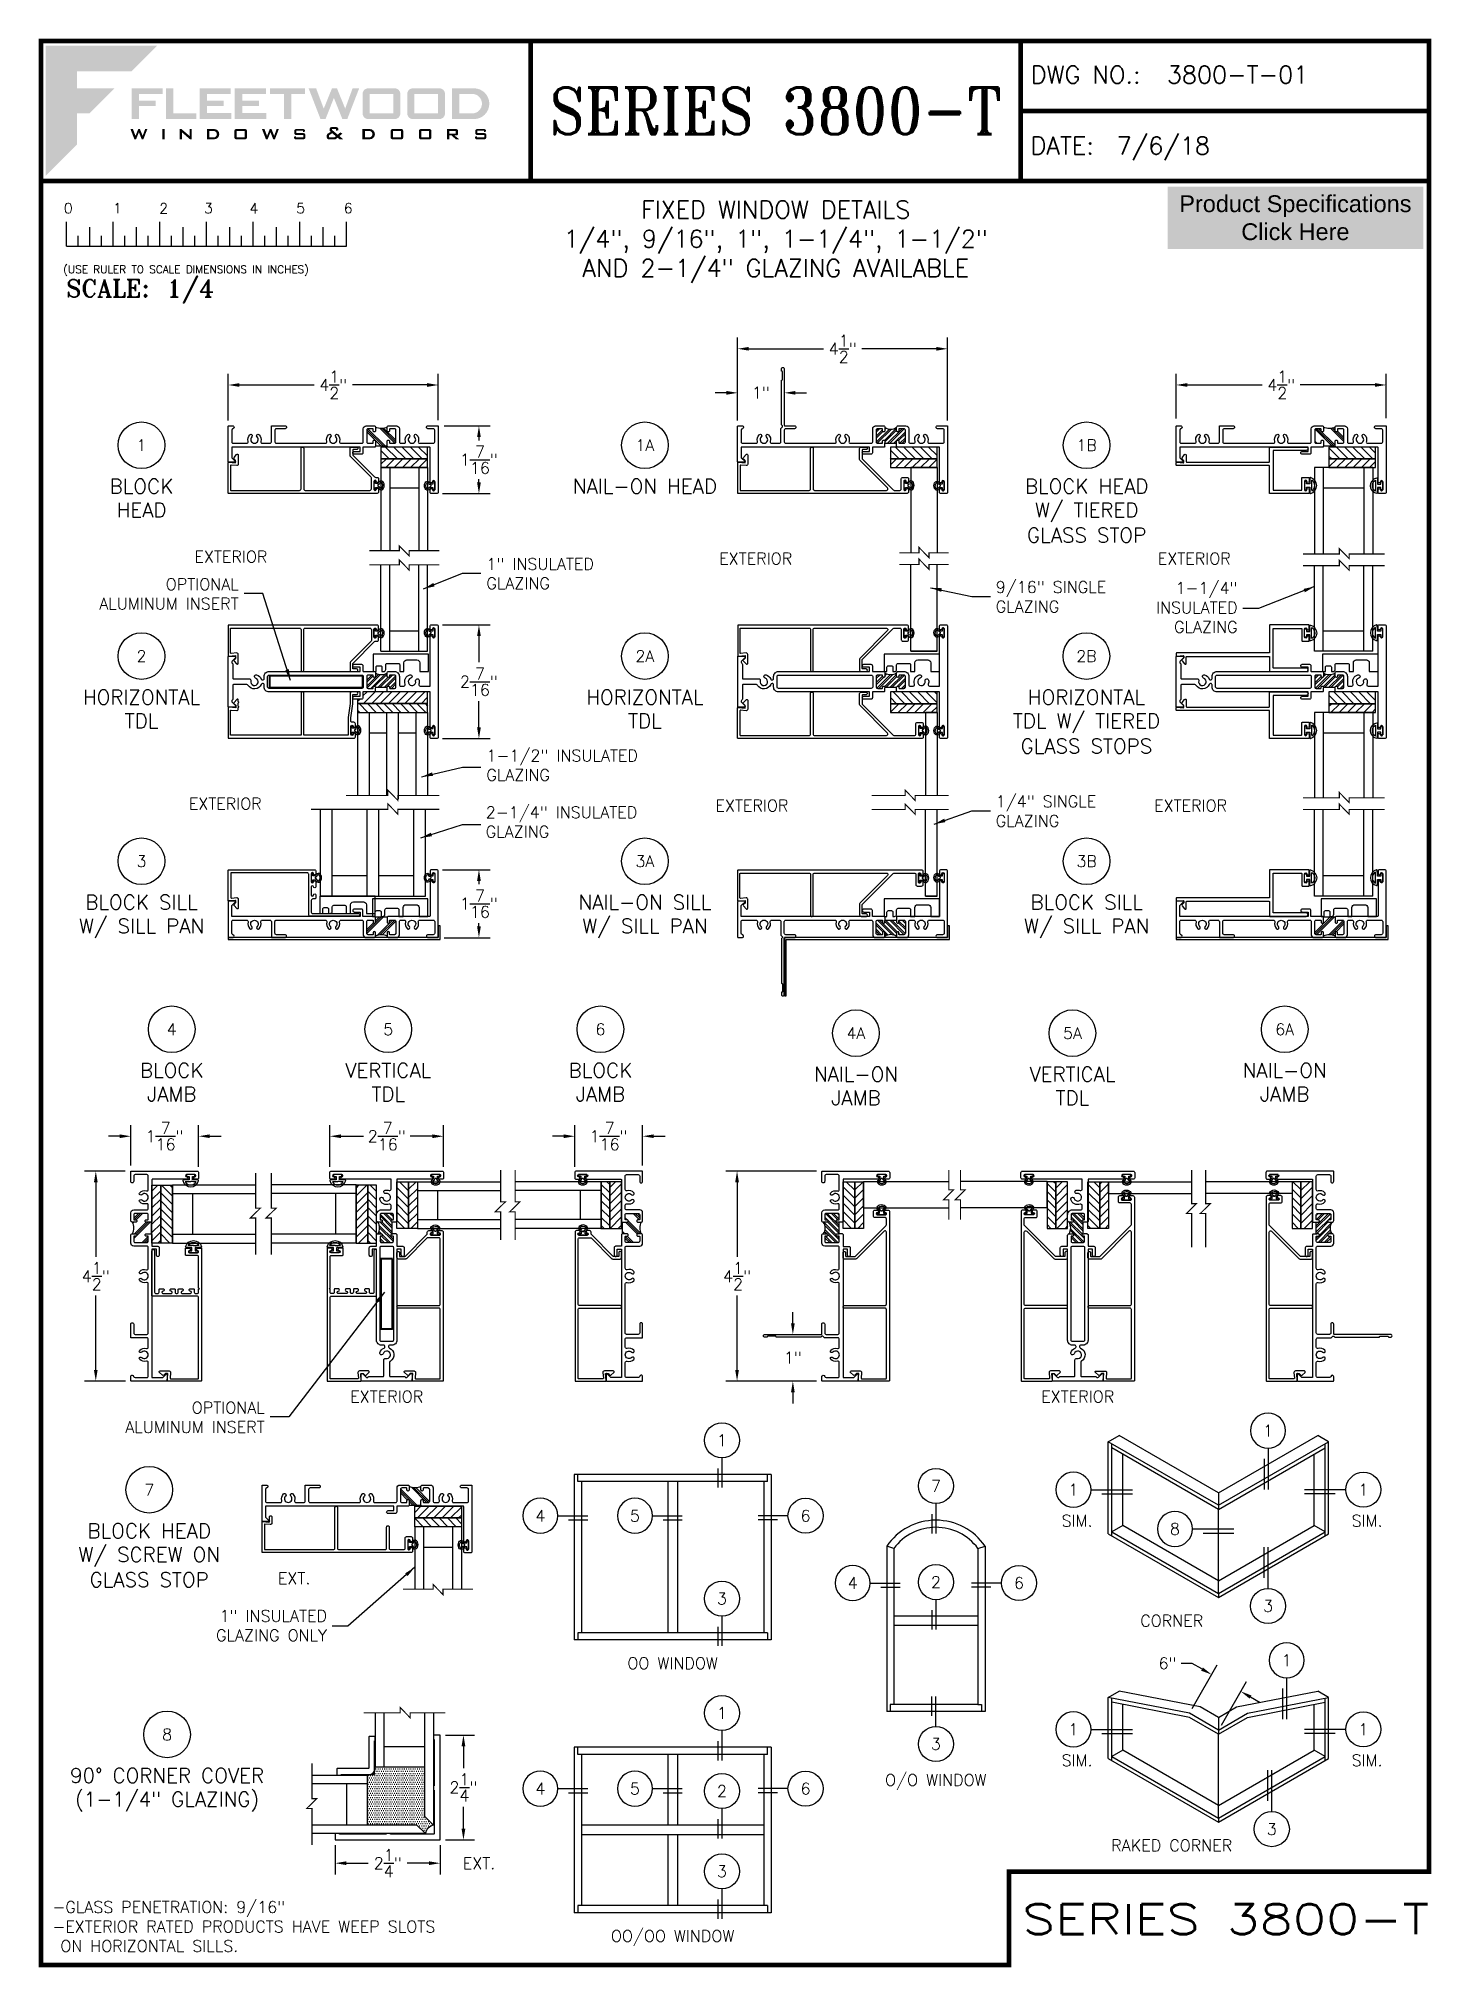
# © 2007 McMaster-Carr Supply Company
# Paper-space layout 'QUARTER SCALE' of a CAD drawing. Extents: x 0.3 to 7.8, y 0 to 10.3.
# The model-space entities are those that its viewports show. They can reach past a viewport. Long polylines and large blocks are cut down to what shows.
import ezdxf
from ezdxf.enums import TextEntityAlignment as Align

# ---------------------------------------------------------------- set-up
doc = ezdxf.new("R2010")
doc.units = 0
doc.header["$MEASUREMENT"] = 0
doc.layers.get('0').update_dxf_attribs({"linetype": 'CONTINUOUS'})
doc.layers.get('Defpoints').update_dxf_attribs({"linetype": 'CONTINUOUS'})
for name, color, linetype in [('ALUM-RED', 1, 'CONTINUOUS'), ('Ballons', 7, 'CONTINUOUS'), ('DIM', 7, 'CONTINUOUS'), ('ELEV_FRAME', 1, 'CONTINUOUS'), ('ELEV_TEXT', 7, 'CONTINUOUS'), ('FRAME', 1, 'CONTINUOUS'), ('GEOMETRY', 1, 'CONTINUOUS'), ('GLASS', 7, 'CONTINUOUS'), ('MISC.', 7, 'CONTINUOUS'), ('PROFILE NUMBER', 150, 'CONTINUOUS'), ('SEALANT', 8, 'CONTINUOUS'), ('SETTING BLOCKS', 7, 'CONTINUOUS'), ('SETTING_BLOCK', 4, 'CONTINUOUS'), ('TEXT', 7, 'CONTINUOUS'), ('TITLE_BLOCK', 7, 'CONTINUOUS')]:
    doc.layers.add(name, color=color, linetype=linetype)
doc.layers.add('VP', color=40, linetype='CONTINUOUS', plot=False)
doc.layers.get('VP').off()
doc.styles.add('ROMANS', font='romans')
doc.styles.add('ROMANT', font='romant')
doc.styles.add('SIMPLEX-050', font='simplex.shx', dxfattribs={"height": 0.05})
doc.styles.add('SIMPLEX-094', font='simplex.shx', dxfattribs={"height": 0.094})
doc.styles.get("Standard").update_dxf_attribs({"font": 'simplex.shx'})
doc.dimstyles.new('QUARTER SCALE', dxfattribs={"dimtxt": 0.0625, "dimasz": 0.06, "dimexe": 0.06, "dimexo": 0.031, "dimgap": 0.031, "dimtad": 0, "dimtih": 1, "dimtoh": 1, "dimdec": 4, "dimzin": 0, "dimdsep": 46, "dimlunit": 5, "dimtxsty": 'Standard', "dimcen": 0.09, "dimadec": 0, "dimazin": 0, "dimtfac": 1, "dimtdec": 4, "dimtofl": 0, "dimtmove": 0, "dimatfit": 3, "dimfxl": 0, "dimtolj": 1, "dimtzin": 0, "dimarcsym": 0})

psp = doc.layouts.new('QUARTER SCALE')

# ---------------------------------------------------------------- texts
at = {"layer": 'TEXT'}
for tag, p in [('1', (3.9617366, 2.812582)), ('7', (5.10835, 2.567539)), ('2', (5.10835, 2.0522199)), ('3', (3.9617366, 1.9641822)), ('1', (3.9617366, 1.3503714)), ('3', (5.10835, 1.1848037)), ('2', (3.9617366, 0.9324617)), ('3', (3.9617366, 0.5019716))]:
    psp.add_attdef(tag, text='', height=0.062).set_placement(p, align=Align.MIDDLE_CENTER)
for s, p in [('EXTERIOR', (1.1356967, 7.516596)), ('EXTERIOR', (3.9474212, 7.5065673)), ('EXTERIOR', (6.2972524, 7.5065673)), ('EXTERIOR', (1.1055833, 6.1927989)), ('EXTERIOR', (3.9273456, 6.1827702)), ('EXTERIOR', (6.2771768, 6.1827702)), ('SIM.', (5.7819052, 2.3500941)), ('SIM.', (7.3355188, 2.3500941)), ('SIM.', (5.7819052, 1.0659227)), ('SIM.', (7.3355188, 1.0659227))]:
    psp.add_text(s, height=0.0625, dxfattribs=at).set_placement(p)
for s, p in [('EXTERIOR', (2.1658515, 3.0469898)), ('EXTERIOR', (5.8688203, 3.0469898)), ('EXT.', (1.670149, 2.072719)), ('EXT.', (2.6605593, 0.5455162))]:
    psp.add_text(s, height=0.0625, dxfattribs=at).set_placement(p, align=Align.MIDDLE)
for s, p in [('CORNER', (6.372476, 1.8454686)), ('OO WINDOW', (3.6979235, 1.6179485)), ('O/O WINDOW', (5.10835, 0.9920007)), ('RAKED CORNER', (6.372476, 0.6409228)), ('OO/OO WINDOW', (3.6979235, 0.1557378))]:
    psp.add_text(s, height=0.0625, dxfattribs=at).set_placement(p, align=Align.MIDDLE_CENTER)
for s, insert, char_height, width, attachment_point in [('\\A1;FIXED WINDOW DETAILS\\P1/4", 9/16", 1", 1-1/4", 1-1/2"\\PAND 2-1/4" GLAZING AVAILABLE', (4.2505, 9.2356163), 0.094, 2.625, 5), ('1" INSULATED\\PGLAZING', (2.6999039, 7.5402233), 0.0625, 0.941171682, 1), ('OPTIONAL\\PALUMINUM INSERT', (1.3728, 7.4313374), 0.0625, 1.207818704, 3), ('9/16" SINGLE\\PGLAZING', (5.4294879, 7.4159667), 0.0625, 1.090593104, 1), ('1-1/4"\\PINSULATED \\PGLAZING', (6.7252821, 7.2754659), 0.0625, 1.059390358, 6), ('1-1/2" INSULATED\\PGLAZING', (2.6999659, 6.5130852), 0.0625, 0.930315778, 1), ('2-1/4" INSULATED\\PGLAZING', (2.6969142, 6.2089743), 0.0625, 1.0548043, 1), ('1/4" SINGLE\\PGLAZING', (5.4294879, 6.2676543), 0.0625, 1.090593104, 1), ('OPTIONAL\\PALUMINUM INSERT', (1.512343, 3.0188403), 0.0625, 1.207818704, 3), ('1" INSULATED \\PGLAZING ONLY', (1.8459228, 1.8195924), 0.0625, 1.453519921, 6), ('\\A1;-GLASS PENETRATION: 9/16"\\P-EXTERIOR RATED PRODUCTS HAVE WEEP SLOTS\\P ON HORIZONTAL SILLS.', (0.3741918, 0.3420899), 0.0625, 3.0285, 1)]:
    psp.add_mtext(s, dxfattribs=dict(at, insert=insert, char_height=char_height, width=width, attachment_point=attachment_point))
at = {"layer": 'TEXT', "color": 5, "insert": (7.0346169, 9.3639228), "char_height": 0.09, "width": 1.339016148, "attachment_point": 5}
psp.add_mtext('{\\fArial|b0|i0|c0|p34;Product Specifications\\PClick Here}', dxfattribs=at)

msp = doc.modelspace()

# ---------------------------------------------------------------- blocks, each defined once
blk = doc.blocks.new('sectball')
blk.add_circle((0, 0), 0.125)
blk.add_attdef('NO', text='', height=0.062).set_placement((0, 0), align=Align.MIDDLE_CENTER)
for tag, p in [('LINE1', (0, -0.259)), ('LINE2', (0, -0.386)), ('LINE3', (0, -0.521))]:
    blk.add_attdef(tag, text='', height=0.078).set_placement(p, align=Align.CENTER)
blk = doc.blocks.new('Ballon- lines up')
for p, q in [((-0.022, 0.151), (-0.022, 0.316)), ((0, 0.094), (0, 0.316))]:
    blk.add_line(p, q)
blk.add_circle((0, 0), 0.094)
blk.add_attdef('NO', text='', height=0.062).set_placement((0, 0), align=Align.MIDDLE_CENTER)
blk = doc.blocks.new('Ballon- lines left')
for p, q in [((-0.094, 0), (-0.316, 0)), ((-0.151, -0.022), (-0.316, -0.022))]:
    blk.add_line(p, q)
blk.add_circle((0, 0), 0.094)
blk.add_attdef('NO', text='', height=0.062).set_placement((0, 0), align=Align.MIDDLE_CENTER)
blk = doc.blocks.new('*D68')
at = {"layer": 'Defpoints', "color": 0}
for p in [(6.586, 1.557), (6.467, 1.35), (6.622, 1.26)]:
    blk.add_point(p, dxfattribs=at)
at = {"layer": 'DIM', "color": 0, "lineweight": -2}
for p, q in [((6.482, 1.617), (6.422, 1.617)), ((6.534, 1.587), (6.482, 1.617)), ((6.482, 1.376), (6.616, 1.609)), ((6.638, 1.286), (6.772, 1.519)), ((6.794, 1.437), (6.846, 1.407))]:
    blk.add_line(p, q, dxfattribs=at)
at = {"layer": 'DIM', "color": 0}
for points in [[(6.539, 1.595), (6.529, 1.578), (6.586, 1.557)], [(6.799, 1.445), (6.789, 1.428), (6.742, 1.467)]]:
    blk.add_solid(points, dxfattribs=at)
at = {"layer": 'DIM', "color": 0, "insert": (6.35, 1.617), "char_height": 0.0625, "attachment_point": 5}
blk.add_mtext('\\A1;6"', dxfattribs=at)
blk = doc.blocks.new('Ballon- lines right')
for p, q in [((0.094, 0), (0.254, 0)), ((0.151, 0.022), (0.254, 0.022))]:
    blk.add_line(p, q)
blk.add_circle((0, 0), 0.094)
blk.add_attdef('NO', text='', height=0.062).set_placement((0, 0), align=Align.MIDDLE_CENTER)
blk = doc.blocks.new('*D110')
at = {"layer": 'Ballons', "color": 0, "lineweight": -2}
for p, q in [((4.469, 4.255), (3.983, 4.255)), ((4.043, 4.195), (4.043, 3.796)), ((4.043, 3.19), (4.043, 3.589)), ((4.469, 3.13), (3.983, 3.13))]:
    blk.add_line(p, q, dxfattribs=at)
at = {"layer": 'Ballons', "color": 0}
for points in [[(4.033, 4.195), (4.053, 4.195), (4.043, 4.255)], [(4.033, 3.19), (4.053, 3.19), (4.043, 3.13)]]:
    blk.add_solid(points, dxfattribs=at)
at = {"layer": 'Defpoints', "color": 0}
for p in [(4.5, 4.255), (4.043, 3.13), (4.5, 3.13)]:
    blk.add_point(p, dxfattribs=at)
at = {"layer": 'Ballons', "color": 0, "insert": (4.043, 3.692), "char_height": 0.0625, "attachment_point": 5}
blk.add_mtext('\\A1;4{\\H1.000000x;\\S1/2;}"', dxfattribs=at)
blk = doc.blocks.new('*D111')
at = {"layer": 'Ballons', "color": 0, "lineweight": -2}
for p, q in [((1.317, 8.278), (1.317, 8.528)), ((2.442, 8.28), (2.442, 8.528)), ((1.377, 8.468), (1.777, 8.468)), ((2.382, 8.468), (1.982, 8.468))]:
    blk.add_line(p, q, dxfattribs=at)
at = {"layer": 'Ballons', "color": 0}
for points in [[(1.377, 8.478), (1.377, 8.458), (1.317, 8.468)], [(2.382, 8.478), (2.382, 8.458), (2.442, 8.468)]]:
    blk.add_solid(points, dxfattribs=at)
at = {"layer": 'Defpoints', "color": 0}
for p in [(2.442, 8.468), (1.317, 8.247), (2.442, 8.249)]:
    blk.add_point(p, dxfattribs=at)
at = {"layer": 'Ballons', "color": 0, "insert": (1.879, 8.468), "char_height": 0.0625, "attachment_point": 5}
blk.add_mtext('\\A1;4{\\H1.000000x;\\S1/2;}"', dxfattribs=at)
blk = doc.blocks.new('*D112')
at = {"layer": 'Ballons', "color": 0, "lineweight": -2}
for p, q in [((4.046, 8.278), (4.046, 8.722)), ((5.171, 8.278), (5.171, 8.722)), ((4.106, 8.662), (4.506, 8.662)), ((5.111, 8.662), (4.711, 8.662))]:
    blk.add_line(p, q, dxfattribs=at)
at = {"layer": 'Ballons', "color": 0}
for points in [[(4.106, 8.672), (4.106, 8.652), (4.046, 8.662)], [(5.111, 8.672), (5.111, 8.652), (5.171, 8.662)]]:
    blk.add_solid(points, dxfattribs=at)
at = {"layer": 'Defpoints', "color": 0}
for p in [(4.046, 8.662), (4.046, 8.247), (5.171, 8.247)]:
    blk.add_point(p, dxfattribs=at)
at = {"layer": 'Ballons', "color": 0, "insert": (4.609, 8.662), "char_height": 0.0625, "attachment_point": 5}
blk.add_mtext('\\A1;4{\\H1.000000x;\\S1/2;}"', dxfattribs=at)
blk = doc.blocks.new('*D113')
at = {"layer": 'Ballons', "color": 0, "lineweight": -2}
for p, q in [((4.046, 8.278), (4.046, 8.486)), ((4.296, 8.523), (4.296, 8.366)), ((3.986, 8.426), (3.926, 8.426)), ((4.356, 8.426), (4.416, 8.426))]:
    blk.add_line(p, q, dxfattribs=at)
at = {"layer": 'Ballons', "color": 0}
for points in [[(3.986, 8.436), (3.986, 8.416), (4.046, 8.426)], [(4.356, 8.436), (4.356, 8.416), (4.296, 8.426)]]:
    blk.add_solid(points, dxfattribs=at)
at = {"layer": 'Defpoints', "color": 0}
for p in [(4.296, 8.554), (4.046, 8.426), (4.046, 8.247)]:
    blk.add_point(p, dxfattribs=at)
at = {"layer": 'Ballons', "color": 0, "insert": (4.171, 8.426), "char_height": 0.0625, "attachment_point": 5}
blk.add_mtext('\\A1;1"', dxfattribs=at)
blk = doc.blocks.new('*D114')
at = {"layer": 'Ballons', "color": 0, "lineweight": -2}
for p, q in [((2.473, 8.249), (2.72, 8.249)), ((2.66, 8.189), (2.66, 8.171)), ((2.66, 7.946), (2.66, 7.963)), ((2.465, 7.886), (2.72, 7.886))]:
    blk.add_line(p, q, dxfattribs=at)
at = {"layer": 'Ballons', "color": 0}
for points in [[(2.65, 8.189), (2.67, 8.189), (2.66, 8.249)], [(2.65, 7.946), (2.67, 7.946), (2.66, 7.886)]]:
    blk.add_solid(points, dxfattribs=at)
at = {"layer": 'Defpoints', "color": 0}
for p in [(2.442, 8.249), (2.434, 7.886), (2.66, 7.886)]:
    blk.add_point(p, dxfattribs=at)
at = {"layer": 'Ballons', "color": 0, "insert": (2.66, 8.067), "char_height": 0.0625, "attachment_point": 5}
blk.add_mtext('\\A1;1{\\H1.000000x;\\S7/16;}"', dxfattribs=at)
blk = doc.blocks.new('*D115')
at = {"layer": 'Ballons', "color": 0, "lineweight": -2}
for p, q in [((2.465, 7.182), (2.72, 7.182)), ((2.66, 7.122), (2.66, 6.982)), ((2.66, 6.633), (2.66, 6.774)), ((2.465, 6.573), (2.72, 6.573))]:
    blk.add_line(p, q, dxfattribs=at)
at = {"layer": 'Ballons', "color": 0}
for points in [[(2.65, 7.122), (2.67, 7.122), (2.66, 7.182)], [(2.65, 6.633), (2.67, 6.633), (2.66, 6.573)]]:
    blk.add_solid(points, dxfattribs=at)
at = {"layer": 'Defpoints', "color": 0}
for p in [(2.434, 7.182), (2.434, 6.573), (2.66, 6.573)]:
    blk.add_point(p, dxfattribs=at)
at = {"layer": 'Ballons', "color": 0, "insert": (2.66, 6.878), "char_height": 0.0625, "attachment_point": 5}
blk.add_mtext('\\A1;2{\\H1.000000x;\\S7/16;}"', dxfattribs=at)
blk = doc.blocks.new('*D116')
at = {"layer": 'Ballons', "color": 0, "lineweight": -2}
for p, q in [((2.465, 5.87), (2.72, 5.87)), ((2.66, 5.81), (2.66, 5.792)), ((2.66, 5.566), (2.66, 5.584)), ((2.473, 5.506), (2.72, 5.506))]:
    blk.add_line(p, q, dxfattribs=at)
at = {"layer": 'Ballons', "color": 0}
for points in [[(2.65, 5.81), (2.67, 5.81), (2.66, 5.87)], [(2.65, 5.566), (2.67, 5.566), (2.66, 5.506)]]:
    blk.add_solid(points, dxfattribs=at)
at = {"layer": 'Defpoints', "color": 0}
for p in [(2.434, 5.87), (2.442, 5.506), (2.66, 5.506)]:
    blk.add_point(p, dxfattribs=at)
at = {"layer": 'Ballons', "color": 0, "insert": (2.66, 5.688), "char_height": 0.0625, "attachment_point": 5}
blk.add_mtext('\\A1;1{\\H1.000000x;\\S7/16;}"', dxfattribs=at)
blk = doc.blocks.new('*D117')
at = {"layer": 'Ballons', "color": 0, "lineweight": -2}
for p, q in [((4.342, 3.44), (4.342, 3.5)), ((4.224, 3.38), (4.402, 3.38)), ((4.469, 3.13), (4.282, 3.13)), ((4.342, 3.07), (4.342, 3.01))]:
    blk.add_line(p, q, dxfattribs=at)
at = {"layer": 'Ballons', "color": 0}
for points in [[(4.332, 3.44), (4.352, 3.44), (4.342, 3.38)], [(4.332, 3.07), (4.352, 3.07), (4.342, 3.13)]]:
    blk.add_solid(points, dxfattribs=at)
at = {"layer": 'Defpoints', "color": 0}
for p in [(4.193, 3.38), (4.342, 3.13), (4.5, 3.13)]:
    blk.add_point(p, dxfattribs=at)
at = {"layer": 'Ballons', "color": 0, "insert": (4.342, 3.255), "char_height": 0.0625, "attachment_point": 5}
blk.add_mtext('\\A1;1"', dxfattribs=at)
blk = doc.blocks.new('Quarter')
for p, q in [((0.137, -0.35), (0.137, -0.219)), ((0.2, -0.35), (0.2, -0.294)), ((0.262, -0.35), (0.262, -0.249)), ((0.325, -0.35), (0.325, -0.294)), ((0.387, -0.35), (0.387, -0.219)), ((0.45, -0.35), (0.45, -0.294)), ((0.512, -0.35), (0.512, -0.249)), ((0.575, -0.35), (0.575, -0.294)), ((0.637, -0.35), (0.637, -0.219)), ((0.7, -0.35), (0.7, -0.294)), ((0.762, -0.35), (0.762, -0.249)), ((0.825, -0.35), (0.825, -0.294)), ((0.887, -0.35), (0.887, -0.219)), ((0.95, -0.35), (0.95, -0.294)), ((1.012, -0.35), (1.012, -0.249)), ((1.075, -0.35), (1.075, -0.294)), ((1.137, -0.35), (1.137, -0.219)), ((1.2, -0.35), (1.2, -0.294)), ((1.262, -0.35), (1.262, -0.249)), ((1.325, -0.35), (1.325, -0.294)), ((1.387, -0.35), (1.387, -0.219)), ((1.45, -0.35), (1.45, -0.294)), ((1.512, -0.35), (1.512, -0.249)), ((1.575, -0.35), (1.575, -0.294)), ((1.637, -0.35), (1.637, -0.219)), ((0.137, -0.35), (1.637, -0.35))]:
    blk.add_line(p, q)
for s, p in [('0', (0.123, -0.174)), ('1', (0.387, -0.174)), ('2', (0.634, -0.175)), ('3', (0.874, -0.174)), ('4', (1.118, -0.175)), ('5', (1.368, -0.174)), ('6', (1.623, -0.174))]:
    blk.add_text(s, height=0.055).set_placement(p)
at = {"style": 'ROMANS'}
blk.add_text('(USE RULER TO SCALE DIMENSIONS IN INCHES)', height=0.04115, dxfattribs=at).set_placement((0.12, -0.495))
blk = doc.blocks.new('Fleetwood_Logo_6-10-15')
h = blk.add_hatch(color=154)
h.dxf.hatch_style = 1
h.paths.add_polyline_path([(0.2526, -0.0017), (0.0019, -0.0017), (0.0019, -0.2942), (0.0725, -0.2236), (0.0725, -0.1535), (0.1007, -0.1535), (0.1567, -0.0976), (0.0725, -0.0976), (0.0725, -0.0596), (0.1946, -0.0596)])
h = blk.add_hatch(color=251)
h.dxf.hatch_style = 1
h.paths.add_polyline_path([(0.2487, -0.1256), (0.2112, -0.1256), (0.2112, -0.1102), (0.2647, -0.1102), (0.2647, -0.0976), (0.1946, -0.0976), (0.1946, -0.1667), (0.2112, -0.1667), (0.2112, -0.1377), (0.2487, -0.1377)])
h = blk.add_hatch(color=251)
h.dxf.hatch_style = 1
h.paths.add_polyline_path([(0.2886, -0.0976), (0.272, -0.0976), (0.272, -0.1667), (0.3401, -0.1667), (0.3401, -0.1535), (0.2886, -0.1535)])
h = blk.add_hatch(color=251)
h.dxf.hatch_style = 1
h.paths.add_polyline_path([(0.4175, -0.0976), (0.3474, -0.0976), (0.3474, -0.1667), (0.4185, -0.1667), (0.4185, -0.1534), (0.364, -0.1534), (0.364, -0.1377), (0.4015, -0.1377), (0.4015, -0.1256), (0.364, -0.1256), (0.364, -0.1102), (0.4175, -0.1102)])
h = blk.add_hatch(color=251)
h.dxf.hatch_style = 1
h.paths.add_polyline_path([(0.4965, -0.0976), (0.4264, -0.0976), (0.4264, -0.1667), (0.4975, -0.1667), (0.4975, -0.1534), (0.443, -0.1534), (0.443, -0.1377), (0.4804, -0.1377), (0.4804, -0.1256), (0.443, -0.1256), (0.443, -0.1102), (0.4965, -0.1102)])
h = blk.add_hatch(color=251)
h.dxf.hatch_style = 1
h.paths.add_polyline_path([(0.5842, -0.0976), (0.5054, -0.0976), (0.5054, -0.1102), (0.5365, -0.1102), (0.5365, -0.1667), (0.5531, -0.1667), (0.5531, -0.1102), (0.5842, -0.1102)])
h = blk.add_hatch(color=251)
h.dxf.hatch_style = 1
h.paths.add_polyline_path([(0.6089, -0.0976), (0.5921, -0.0976), (0.6188, -0.1667), (0.63, -0.1667), (0.6489, -0.1192), (0.6679, -0.1667), (0.6789, -0.1667), (0.7056, -0.0976), (0.6908, -0.0976), (0.6742, -0.1433), (0.6558, -0.0976), (0.6446, -0.0976), (0.6261, -0.1433)])
h = blk.add_hatch(color=251)
h.dxf.hatch_style = 1
h.paths.add_polyline_path([(0.7853, -0.0976), (0.726, -0.0976, 0.414214), (0.7133, -0.1102), (0.7133, -0.154, 0.414214), (0.726, -0.1667), (0.7853, -0.1667, 0.414214), (0.798, -0.154), (0.798, -0.1102, 0.414214)])
h.paths.add_polyline_path([(0.7819, -0.1102), (0.7819, -0.154), (0.7294, -0.154), (0.7294, -0.1102)], flags=16)
h = blk.add_hatch(color=251)
h.dxf.hatch_style = 1
h.paths.add_polyline_path([(0.8856, -0.0976), (0.8262, -0.0976, 0.414214), (0.8136, -0.1102), (0.8136, -0.154, 0.414214), (0.8262, -0.1667), (0.8856, -0.1667, 0.414214), (0.8982, -0.154), (0.8982, -0.1102, 0.414214)])
h.paths.add_polyline_path([(0.8822, -0.1102), (0.8822, -0.154), (0.8296, -0.154), (0.8296, -0.1102)], flags=16)
h = blk.add_hatch(color=251)
h.dxf.hatch_style = 1
h.paths.add_polyline_path([(0.9632, -0.0976), (0.914, -0.0976), (0.914, -0.1667), (0.9632, -0.1667, 1)])
h.paths.add_polyline_path([(0.9301, -0.1102), (0.9593, -0.1102, -1), (0.9593, -0.154), (0.9301, -0.154)], flags=16)
h = blk.add_hatch(color=7)
h.dxf.hatch_style = 1
h.paths.add_polyline_path([(0.2301, -0.1891), (0.2251, -0.1891), (0.2196, -0.2043), (0.2134, -0.1891), (0.2097, -0.1891), (0.2035, -0.2043), (0.1978, -0.1891), (0.1922, -0.1891), (0.2011, -0.2121), (0.2048, -0.2121), (0.2112, -0.1963), (0.2175, -0.2121), (0.2212, -0.2121)])
h = blk.add_hatch(color=7)
h.dxf.hatch_style = 1
h.paths.add_polyline_path([(0.2691, -0.1891), (0.2637, -0.1891), (0.2637, -0.2118), (0.2637, -0.2121), (0.2691, -0.2121)])
h = blk.add_hatch(color=7)
h.dxf.hatch_style = 1
h.paths.add_polyline_path([(0.3077, -0.1964), (0.3259, -0.2121), (0.3298, -0.2121), (0.3298, -0.1891), (0.325, -0.1891), (0.325, -0.2047), (0.3067, -0.1891), (0.3029, -0.1891), (0.3029, -0.2121), (0.3077, -0.2121)])
h = blk.add_hatch(color=7)
h.dxf.hatch_style = 1
h.paths.add_polyline_path([(0.3801, -0.1891), (0.3637, -0.1891), (0.3637, -0.2121), (0.3801, -0.2121, 1)])
h.paths.add_polyline_path([(0.3691, -0.2079), (0.3691, -0.1933), (0.3788, -0.1933, -1), (0.3788, -0.2079)], flags=16)
h = blk.add_hatch(color=7)
h.dxf.hatch_style = 1
h.paths.add_polyline_path([(0.4537, -0.2079), (0.4537, -0.1933, 0.414214), (0.4495, -0.1891), (0.4297, -0.1891, 0.414214), (0.4255, -0.1933), (0.4255, -0.2079, 0.414214), (0.4297, -0.2121), (0.4495, -0.2121, 0.414214)])
h.paths.add_polyline_path([(0.4308, -0.2079), (0.4308, -0.1933), (0.4484, -0.1933), (0.4484, -0.2079)], flags=16)
h = blk.add_hatch(color=7)
h.dxf.hatch_style = 1
h.paths.add_polyline_path([(0.5253, -0.1891), (0.5203, -0.1891), (0.5148, -0.2043), (0.5087, -0.1891), (0.5049, -0.1891), (0.4988, -0.2043), (0.493, -0.1891), (0.4874, -0.1891), (0.4963, -0.2121), (0.5001, -0.2121), (0.5064, -0.1963), (0.5127, -0.2121), (0.5164, -0.2121)])
h = blk.add_hatch(color=7)
h.dxf.hatch_style = 1
h.paths.add_polyline_path([(0.5801, -0.1891), (0.5643, -0.1891, 0.414214), (0.56, -0.1933), (0.56, -0.1981, 0.414214), (0.5643, -0.2024), (0.58, -0.2024), (0.58, -0.2078), (0.5637, -0.2078), (0.5637, -0.2052), (0.5591, -0.2062), (0.5591, -0.2078, 0.414214), (0.5634, -0.2121), (0.5805, -0.2121, 0.414214), (0.5848, -0.2078), (0.5848, -0.2024, 0.414214), (0.5805, -0.1982), (0.5648, -0.1982), (0.5648, -0.193), (0.5798, -0.193), (0.5798, -0.1958), (0.5843, -0.1948), (0.5843, -0.1933, 0.414214)])
h = blk.add_hatch(color=7)
h.dxf.hatch_style = 1
h.paths.add_polyline_path([(0.645, -0.1913, -0.222262), (0.6447, -0.1906), (0.6447, -0.1892), (0.6535, -0.1892), (0.6535, -0.193), (0.6587, -0.1918), (0.6587, -0.189, 0.414214), (0.6544, -0.1847), (0.6437, -0.1847, 0.414214), (0.6394, -0.189), (0.6394, -0.1922, 0.222262), (0.6407, -0.1948), (0.6415, -0.1955), (0.6345, -0.1998, 0.260684), (0.6329, -0.2027), (0.6329, -0.2078, 0.414214), (0.6372, -0.2121), (0.6514, -0.2121, 0.17577), (0.6536, -0.2113), (0.657, -0.2085), (0.6614, -0.2121), (0.6699, -0.2121), (0.6613, -0.2049), (0.6676, -0.1997), (0.6637, -0.1964), (0.6574, -0.2017)])
h.paths.add_polyline_path([(0.6532, -0.2052), (0.6509, -0.2072, -0.17577), (0.6502, -0.2074), (0.6382, -0.2074), (0.6382, -0.2033, -0.260684), (0.6387, -0.2025), (0.6451, -0.1985)], flags=16)
h = blk.add_hatch(color=7)
h.dxf.hatch_style = 1
h.paths.add_polyline_path([(0.7294, -0.1891), (0.713, -0.1891), (0.713, -0.2121), (0.7294, -0.2121, 1)])
h.paths.add_polyline_path([(0.7184, -0.2079), (0.7184, -0.1933), (0.7281, -0.1933, -1), (0.7281, -0.2079)], flags=16)
h = blk.add_hatch(color=7)
h.dxf.hatch_style = 1
h.paths.add_polyline_path([(0.8045, -0.2079), (0.8045, -0.1933, 0.414214), (0.8003, -0.1891), (0.7805, -0.1891, 0.414214), (0.7763, -0.1933), (0.7763, -0.2079, 0.414214), (0.7805, -0.2121), (0.8003, -0.2121, 0.414214)])
h.paths.add_polyline_path([(0.7816, -0.2079), (0.7816, -0.1933), (0.7992, -0.1933), (0.7992, -0.2079)], flags=16)
h = blk.add_hatch(color=7)
h.dxf.hatch_style = 1
h.paths.add_polyline_path([(0.8678, -0.2079), (0.8678, -0.1933, 0.414214), (0.8636, -0.1891), (0.8438, -0.1891, 0.414214), (0.8396, -0.1933), (0.8396, -0.2079, 0.414214), (0.8438, -0.2121), (0.8636, -0.2121, 0.414214)])
h.paths.add_polyline_path([(0.8449, -0.2079), (0.8449, -0.1933), (0.8624, -0.1933), (0.8624, -0.2079)], flags=16)
h = blk.add_hatch(color=7)
h.dxf.hatch_style = 1
h.paths.add_polyline_path([(0.9277, -0.1993), (0.9277, -0.1933, 0.414214), (0.9235, -0.1891), (0.9028, -0.1891), (0.9028, -0.2121), (0.9082, -0.2121), (0.9082, -0.2035), (0.9131, -0.2035), (0.9224, -0.2121), (0.9303, -0.2121), (0.9197, -0.2035), (0.9235, -0.2035, 0.414214)])
h.paths.add_polyline_path([(0.9082, -0.1993), (0.9082, -0.1933), (0.9214, -0.1933, -0.414214), (0.9224, -0.1943), (0.9224, -0.1983, -0.414214), (0.9214, -0.1993)], flags=16)
h = blk.add_hatch(color=7)
h.dxf.hatch_style = 1
h.paths.add_polyline_path([(0.9867, -0.1982), (0.971, -0.1982), (0.971, -0.193), (0.9859, -0.193), (0.9859, -0.1958), (0.9905, -0.1948), (0.9905, -0.1933, 0.414214), (0.9863, -0.1891), (0.9705, -0.1891, 0.414214), (0.9662, -0.1933), (0.9662, -0.1981, 0.414214), (0.9705, -0.2024), (0.9862, -0.2024), (0.9862, -0.2078), (0.9699, -0.2078), (0.9699, -0.2052), (0.9653, -0.2062), (0.9653, -0.2078, 0.414214), (0.9696, -0.2121), (0.9867, -0.2121, 0.414214), (0.991, -0.2078), (0.991, -0.2024, 0.414214)])
blk = doc.blocks.new('A-SIZE_P_QS')
at = {"const_width": 0.025}
blk.add_lwpolyline([(7.751, 0.5), (7.751, 10.312), (0.313, 10.312), (0.313, 0), (5.501, 0), (5.501, 0.5)], close=True, dxfattribs=at)
for points in [[(2.938, 10.312), (2.938, 9.562)], [(5.563, 10.312), (5.563, 9.562)], [(5.563, 9.937), (7.751, 9.937)], [(0.313, 9.562), (7.751, 9.562)]]:
    blk.add_lwpolyline(points, dxfattribs=at)
at = {"xscale": 2.387023416083395, "yscale": 2.387023416083395, "zscale": 2.387023416083395}
blk.add_blockref('Fleetwood_Logo_6-10-15', (0.334, 10.291), dxfattribs=at)
blk.add_blockref('Quarter', (0.313, 9.562))
at = {"style": 'SIMPLEX-094'}
for s, p in [('DWG NO.:', (5.617, 10.084)), ('DATE:', (5.616, 9.704))]:
    blk.add_text(s, height=0.094, dxfattribs=at).set_placement(p)
for tag, p, style in [('DWG_NO', (6.346, 10.084), 'SIMPLEX-094'), ('DATE', (6.077, 9.704), 'SIMPLEX-094'), ('SCALE', (0.988, 8.939), 'ROMANT')]:
    blk.add_attdef(tag, p, '', height=0.094, dxfattribs=dict(style=style))
for tag, height, style, width, p, p2 in [('DWG_NO_F', 0.094, 'SIMPLEX-094', 1.745692, (6.347, 10.084), (7.683, 10.084)), ('PRODUCT', 0.25, 'ROMANT', 1.349007, (3.038, 9.812), (5.463, 9.812)), ('PRODUCT', 0.16, 'SIMPLEX-050', 20.447274, (5.57, 0.167), (7.751, 0.167))]:
    blk.add_attdef(tag, text='', height=height, dxfattribs=dict(style=style, width=width)).set_placement(p, p2, align=Align.FIT)
at = {"layer": 'TITLE_BLOCK', "style": 'ROMANT'}
blk.add_text('SCALE:', height=0.094, dxfattribs=at).set_placement((0.449, 8.939))
blk = doc.blocks.new('*D157')
at = {"layer": 'Ballons', "color": 0, "lineweight": -2}
for p, q in [((6.396, 8.288), (6.396, 8.528)), ((7.521, 8.291), (7.521, 8.528)), ((6.456, 8.468), (6.856, 8.468)), ((7.461, 8.468), (7.061, 8.468))]:
    blk.add_line(p, q, dxfattribs=at)
at = {"layer": 'Ballons', "color": 0}
for points in [[(6.456, 8.478), (6.456, 8.458), (6.396, 8.468)], [(7.461, 8.478), (7.461, 8.458), (7.521, 8.468)]]:
    blk.add_solid(points, dxfattribs=at)
at = {"layer": 'Defpoints', "color": 0}
for p in [(7.521, 8.468), (6.396, 8.257), (7.521, 8.26)]:
    blk.add_point(p, dxfattribs=at)
at = {"layer": 'Ballons', "color": 0, "insert": (6.959, 8.468), "char_height": 0.0625, "attachment_point": 5}
blk.add_mtext('\\A1;4{\\H1.000000x;\\S1/2;}"', dxfattribs=at)
blk = doc.blocks.new('*D158')
at = {"layer": 'Ballons', "color": 0, "lineweight": -2}
for p, q in [((0.764, 4.255), (0.547, 4.255)), ((0.607, 4.195), (0.607, 3.796)), ((0.607, 3.19), (0.607, 3.589)), ((0.766, 3.13), (0.547, 3.13))]:
    blk.add_line(p, q, dxfattribs=at)
at = {"layer": 'Ballons', "color": 0}
for points in [[(0.597, 4.195), (0.617, 4.195), (0.607, 4.255)], [(0.597, 3.19), (0.617, 3.19), (0.607, 3.13)]]:
    blk.add_solid(points, dxfattribs=at)
at = {"layer": 'Defpoints', "color": 0}
for p in [(0.795, 4.255), (0.607, 3.13), (0.797, 3.13)]:
    blk.add_point(p, dxfattribs=at)
at = {"layer": 'Ballons', "color": 0, "insert": (0.607, 3.692), "char_height": 0.0625, "attachment_point": 5}
blk.add_mtext('\\A1;4{\\H1.000000x;\\S1/2;}"', dxfattribs=at)
blk = doc.blocks.new('*D249')
at = {"layer": 'Ballons', "color": 0, "lineweight": -2}
for p, q in [((1.89, 0.642), (1.89, 0.486)), ((2.452, 0.642), (2.452, 0.486)), ((1.95, 0.546), (2.067, 0.546)), ((2.392, 0.546), (2.275, 0.546))]:
    blk.add_line(p, q, dxfattribs=at)
at = {"layer": 'Ballons', "color": 0}
for points in [[(1.95, 0.556), (1.95, 0.536), (1.89, 0.546)], [(2.392, 0.556), (2.392, 0.536), (2.452, 0.546)]]:
    blk.add_solid(points, dxfattribs=at)
at = {"layer": 'Defpoints', "color": 0}
for p in [(1.89, 0.673), (2.452, 0.673), (1.89, 0.546)]:
    blk.add_point(p, dxfattribs=at)
at = {"layer": 'Ballons', "color": 0, "insert": (2.171, 0.546), "char_height": 0.0625, "attachment_point": 5}
blk.add_mtext('\\A1;2{\\H1.000000x;\\S1/4;}"', dxfattribs=at)
blk = doc.blocks.new('*D250')
at = {"layer": 'Ballons', "color": 0, "lineweight": -2}
for p, q in [((2.481, 1.233), (2.637, 1.233)), ((2.577, 1.173), (2.577, 1.056)), ((2.577, 0.731), (2.577, 0.848)), ((2.481, 0.671), (2.637, 0.671))]:
    blk.add_line(p, q, dxfattribs=at)
at = {"layer": 'Ballons', "color": 0}
for points in [[(2.567, 1.173), (2.587, 1.173), (2.577, 1.233)], [(2.567, 0.731), (2.587, 0.731), (2.577, 0.671)]]:
    blk.add_solid(points, dxfattribs=at)
at = {"layer": 'Defpoints', "color": 0}
for p in [(2.45, 1.233), (2.577, 1.233), (2.45, 0.671)]:
    blk.add_point(p, dxfattribs=at)
at = {"layer": 'Ballons', "color": 0, "insert": (2.577, 0.952), "char_height": 0.0625, "attachment_point": 5}
blk.add_mtext('\\A1;2{\\H1.000000x;\\S1/4;}"', dxfattribs=at)
blk = doc.blocks.new('*D257')
at = {"layer": 'Ballons', "color": 0, "lineweight": -2}
for p, q in [((0.795, 4.286), (0.795, 4.502)), ((1.158, 4.278), (1.158, 4.502)), ((0.735, 4.442), (0.675, 4.442)), ((1.218, 4.442), (1.278, 4.442))]:
    blk.add_line(p, q, dxfattribs=at)
at = {"layer": 'Ballons', "color": 0}
for points in [[(0.735, 4.452), (0.735, 4.432), (0.795, 4.442)], [(1.218, 4.452), (1.218, 4.432), (1.158, 4.442)]]:
    blk.add_solid(points, dxfattribs=at)
at = {"layer": 'Defpoints', "color": 0}
for p in [(1.158, 4.442), (0.795, 4.255), (1.158, 4.247)]:
    blk.add_point(p, dxfattribs=at)
at = {"layer": 'Ballons', "color": 0, "insert": (0.976, 4.442), "char_height": 0.0625, "attachment_point": 5}
blk.add_mtext('\\A1;1{\\H1.000000x;\\S7/16;}"', dxfattribs=at)
blk = doc.blocks.new('*D258')
at = {"layer": 'Ballons', "color": 0, "lineweight": -2}
for p, q in [((1.861, 4.278), (1.861, 4.502)), ((2.47, 4.278), (2.47, 4.502)), ((1.921, 4.442), (2.041, 4.442)), ((2.41, 4.442), (2.291, 4.442))]:
    blk.add_line(p, q, dxfattribs=at)
at = {"layer": 'Ballons', "color": 0}
for points in [[(1.921, 4.452), (1.921, 4.432), (1.861, 4.442)], [(2.41, 4.452), (2.41, 4.432), (2.47, 4.442)]]:
    blk.add_solid(points, dxfattribs=at)
at = {"layer": 'Defpoints', "color": 0}
for p in [(2.47, 4.442), (1.861, 4.247), (2.47, 4.247)]:
    blk.add_point(p, dxfattribs=at)
at = {"layer": 'Ballons', "color": 0, "insert": (2.166, 4.442), "char_height": 0.0625, "attachment_point": 5}
blk.add_mtext('\\A1;2{\\H1.000000x;\\S7/16;}"', dxfattribs=at)
blk = doc.blocks.new('*D259')
at = {"layer": 'Ballons', "color": 0, "lineweight": -2}
for p, q in [((3.174, 4.278), (3.174, 4.502)), ((3.537, 4.286), (3.537, 4.502)), ((3.114, 4.442), (3.054, 4.442)), ((3.597, 4.442), (3.657, 4.442))]:
    blk.add_line(p, q, dxfattribs=at)
at = {"layer": 'Ballons', "color": 0}
for points in [[(3.114, 4.452), (3.114, 4.432), (3.174, 4.442)], [(3.597, 4.452), (3.597, 4.432), (3.537, 4.442)]]:
    blk.add_solid(points, dxfattribs=at)
at = {"layer": 'Defpoints', "color": 0}
for p in [(3.174, 4.442), (3.174, 4.247), (3.537, 4.255)]:
    blk.add_point(p, dxfattribs=at)
at = {"layer": 'Ballons', "color": 0, "insert": (3.355, 4.442), "char_height": 0.0625, "attachment_point": 5}
blk.add_mtext('\\A1;1{\\H1.000000x;\\S7/16;}"', dxfattribs=at)
blk = doc.blocks.new('3801 1 INCH GLASS STOP')
blk.add_lwpolyline([(2.741, 0.327, -0.414214), (2.769, 0.299, -0.414214), (2.741, 0.271), (2.669, 0.271, 0.414214), (2.659, 0.261), (2.659, 0.167, 0.198912), (2.668, 0.145), (3.128, -0.315, 0.198912), (3.15, -0.324), (3.183, -0.324, -0.414214), (3.214, -0.355), (3.214, -0.408, -0.414214), (3.189, -0.433, -0.399638), (3.164, -0.41, 0.400364), (3.139, -0.386, 0.414214), (3.114, -0.411), (3.114, -0.581, 0.414214), (3.139, -0.606), (3.139, -0.606, 0.399638), (3.164, -0.582, -0.399638), (3.189, -0.558, -0.414214), (3.214, -0.583), (3.214, -0.637, -0.414214), (3.183, -0.668), (-0.001, -0.668, -0.414214), (-0.011, -0.658), (-0.011, -0.01, -0.440011), (0, 0), (0.149, -0.013), (0.149, 0.04), (0.115, 0.074, -0.395486), (0.114, 0.102), (0.17, 0.165, -0.691708), (0.205, 0.152), (0.205, -0.04, -0.440011), (0.171, -0.071), (0.05, -0.061, 0.440011), (0.039, -0.071), (0.039, -0.593, 0.414214), (0.049, -0.603), (1.52, -0.603, 0.414214), (1.551, -0.572), (1.551, 0.299, -0.414214), (1.579, 0.327, -0.414214), (1.607, 0.299), (1.607, -0.572, 0.414214), (1.638, -0.603), (3.027, -0.603, 0.414214), (3.058, -0.572), (3.058, -0.337, 0.198912), (3.049, -0.315), (2.612, 0.122, -0.198912), (2.603, 0.144), (2.603, 0.296, -0.414214), (2.634, 0.327)], format="xyb", close=True)
blk = doc.blocks.new('3806 MULLION')
h = blk.add_hatch()
h.set_pattern_fill('ANSI32', color=256, scale=0.25, style=0)
h.set_pattern_definition([(45, (-1.96831, -4.979215), (-0.0662913, 0.0662913), []), (45, (-1.92411, -4.979215), (-0.0662913, 0.0662913), [])])
h.paths.add_polyline_path([(-1.369, 0.094, -0.414214), (-1.394, 0.118), (-1.394, 0.134, 0.414214), (-1.404, 0.144), (-1.5, 0.144, 0.414214), (-1.531, 0.113), (-1.531, -0.113, 0.414214), (-1.5, -0.143), (-1.404, -0.143, 0.414214), (-1.394, -0.133), (-1.394, -0.118, -0.414214), (-1.369, -0.094, -0.414214), (-1.344, -0.118), (-1.093, -0.118, -0.414214), (-1.068, -0.094, -0.414214), (-1.043, -0.118), (-1.043, -0.133, 0.414214), (-1.033, -0.143), (-0.937, -0.143, 0.414214), (-0.906, -0.113), (-0.906, 0.113, 0.414214), (-0.937, 0.144), (-1.033, 0.144, 0.414214), (-1.043, 0.134), (-1.043, 0.118, -0.414214), (-1.068, 0.094, -0.414214), (-1.093, 0.118), (-1.093, 0.188, -0.275826), (-1.344, 0.188), (-1.344, 0.118, -0.414214)])
for p, q in [((-1.344, -0.118), (-1.093, -0.118)), ((-1.344, -0.203), (-1.344, -0.133))]:
    blk.add_line(p, q)
for points in [[(-1.093, -0.133), (-1.093, -0.118, -0.414214), (-1.068, -0.094, -0.414214), (-1.043, -0.118), (-1.043, -0.133, 0.414214), (-1.033, -0.143), (-0.937, -0.143, 0.414214), (-0.906, -0.113), (-0.906, 0.113, 0.414214), (-0.937, 0.144), (-1.033, 0.144, 0.414214), (-1.043, 0.134), (-1.043, 0.118, -0.414214), (-1.068, 0.094, -0.414214), (-1.093, 0.118), (-1.093, 0.188, -0.414214), (-1.062, 0.219), (-0.937, 0.219, -0.414214), (-0.831, 0.113), (-0.831, -0.062, 0.414214), (-0.8, -0.094), (-0.738, -0.094, 0.517938), (-0.709, -0.052, -0.42659), (-0.608, 0.149, -0.510157), (-0.56, 0.113), (-0.56, 0.112, -0.323599), (-0.586, 0.077, 2.284894), (-0.483, 0.018, -0.323599), (-0.466, 0.058), (-0.465, 0.058, -0.510157), (-0.41, 0.035, -0.142368), (-0.415, -0.052, 0.517938), (-0.386, -0.094), (-0.175, -0.094), (-0.175, 0.91), (-0.175, 0.961, -0.414214), (-0.15, 0.986, -0.399638), (-0.125, 0.962, 0.399638), (-0.1, 0.939), (-0.1, 0.939, 0.414214), (-0.075, 0.964), (-0.075, 1.134, 0.414214), (-0.1, 1.159), (-0.1, 1.159, 0.399638), (-0.125, 1.135, -0.399638), (-0.15, 1.111), (-0.15, 1.111, -0.414214), (-0.175, 1.136), (-0.175, 1.188, -0.414214), (-0.144, 1.219), (-0.031, 1.219, -0.414214), (0, 1.188), (0, 0), (0, -1.188, -0.414214), (-0.031, -1.219), (-0.144, -1.219, -0.414214), (-0.175, -1.188), (-0.175, -1.136, -0.414214), (-0.15, -1.111), (-0.15, -1.111, -0.399638), (-0.125, -1.135, 0.399638), (-0.1, -1.159), (-0.1, -1.159, 0.414214), (-0.075, -1.133), (-0.075, -0.964, 0.414214), (-0.1, -0.938), (-0.1, -0.938, 0.399638), (-0.125, -0.962, -0.399638), (-0.15, -0.986, -0.414214), (-0.175, -0.961), (-0.175, -0.909), (-0.175, -0.219), (-1.078, -0.219), (-1.093, -0.203)], [(-3.625, -0.143, -0.414214), (-3.656, -0.113), (-3.656, 0.113, -0.414214), (-3.625, 0.144), (-1.637, 0.144, -0.414214), (-1.606, 0.113), (-1.606, -0.113, -0.414214), (-1.637, -0.143)]]:
    blk.add_lwpolyline(points, format="xyb", close=True)
blk.add_lwpolyline([(-1.344, -0.203), (-1.359, -0.219), (-1.612, -0.219), (-1.612, -0.344, -0.414214), (-1.643, -0.374), (-1.799, -0.374, -0.414214), (-1.83, -0.344, -0.414214), (-1.799, -0.312), (-1.674, -0.312), (-1.674, -0.219), (-3.625, -0.219, -0.414214), (-3.731, -0.113), (-3.731, -0.068, 0.414214), (-3.762, -0.037), (-3.764, -0.037, 0.308174), (-3.793, -0.057, -0.627979), (-4.073, -0.078, 0.267949), (-4.1, -0.062), (-4.39, -0.062, 0.414214), (-4.4, -0.072), (-4.4, -0.37, -0.237131), (-4.413, -0.395, 0.457629), (-4.416, -0.441), (-4.346, -0.511, -0.668179), (-4.36, -0.546), (-4.49, -0.546, -0.414214), (-4.5, -0.535), (-4.5, 0), (-4.5, 0.536, -0.414214), (-4.49, 0.546), (-4.36, 0.546, -0.668179), (-4.346, 0.511), (-4.416, 0.441, 0.457629), (-4.413, 0.395, -0.237131), (-4.4, 0.37), (-4.4, 0.073, 0.414214), (-4.39, 0.063), (-4.045, 0.063, -0.500407), (-4.016, 0.023, 2.386509), (-3.914, 0.077, -0.326072), (-3.94, 0.113, -0.502305), (-3.892, 0.149, -0.227368), (-3.793, 0.057, 0.308174), (-3.764, 0.038), (-3.762, 0.038, 0.414214), (-3.731, 0.069), (-3.731, 0.113, -0.414214), (-3.625, 0.219), (-1.674, 0.219), (-1.674, 0.313), (-1.799, 0.313, -0.414214), (-1.83, 0.344, -0.414214), (-1.799, 0.375), (-1.643, 0.375, -0.414214), (-1.612, 0.344), (-1.612, 0.228, 0.414214), (-1.602, 0.219), (-1.375, 0.219, -0.414214), (-1.344, 0.188), (-1.344, 0.118, -0.414214), (-1.369, 0.094, -0.414214), (-1.394, 0.118), (-1.394, 0.134, 0.414214), (-1.404, 0.144), (-1.5, 0.144, 0.414214), (-1.531, 0.113), (-1.531, -0.113, 0.414214), (-1.5, -0.143), (-1.404, -0.143, 0.414214), (-1.394, -0.133), (-1.394, -0.118, -0.414214), (-1.369, -0.094, -0.414214), (-1.344, -0.118), (-1.344, -0.133)], format="xyb")
blk.add_arc((-1.219, 0.398), 0.245, 239.1595, 300.8405)
blk = doc.blocks.new('3800 NAIL-ON FRAME')
h = blk.add_hatch()
h.set_pattern_fill('ANSI32', color=256, scale=0.25, style=0)
h.set_pattern_definition([(45, (-3.29232, -6.189), (-0.0662913, 0.0662913), []), (45, (-3.24812, -6.189), (-0.0662913, 0.0662913), [])])
h.paths.add_polyline_path([(2.143, 0.361, 0.414214), (2.112, 0.392), (2.017, 0.392, 0.414214), (2.006, 0.382), (2.006, 0.351, -0.414214), (1.982, 0.326, -0.414214), (1.956, 0.351), (1.956, 0.423, -0.324768), (1.706, 0.423), (1.706, 0.351, -0.414214), (1.681, 0.326, -0.414214), (1.655, 0.351), (1.655, 0.382, 0.414214), (1.645, 0.392), (1.549, 0.392, 0.414214), (1.518, 0.361), (1.518, 0.111, 0.414214), (1.549, 0.08), (1.645, 0.08, 0.414214), (1.655, 0.09), (1.655, 0.121, -0.414214), (1.681, 0.146, -0.414214), (1.706, 0.121), (1.706, 0.09, 0.414214), (1.715, 0.08), (1.946, 0.08, 0.414214), (1.956, 0.09), (1.956, 0.121, -0.414214), (1.982, 0.146, -0.414214), (2.006, 0.121), (2.006, 0.09, 0.414214), (2.017, 0.08), (2.112, 0.08, 0.414214), (2.143, 0.111)])
blk.add_line((1.706, 0.015), (1.706, 0.09))
blk.add_lwpolyline([(1.706, 0.015), (1.691, 0), (1.437, 0), (1.437, -0.125, -0.414214), (1.407, -0.156), (1.251, -0.156, -0.414214), (1.22, -0.125, -0.414214), (1.251, -0.094), (1.376, -0.094), (1.376, 0), (-1.376, 0), (-1.376, -0.224, 0.198912), (-1.373, -0.231), (-1.293, -0.31, -0.668179), (-1.3, -0.327), (-1.441, -0.327, -0.414214), (-1.451, -0.317), (-1.451, 0.444, -0.414214), (-1.441, 0.454), (-1.357, 0.454, -0.414214), (-1.326, 0.423, -0.358249), (-1.35, 0.393, 0.358249), (-1.376, 0.362), (-1.376, 0.111, 0.414214), (-1.345, 0.08), (-1.055, 0.08, 0.5024), (-1.025, 0.12, -0.280293), (-0.988, 0.264, -0.498955), (-0.939, 0.256, -0.334263), (-0.945, 0.219, 2.470836), (-0.832, 0.219, -0.334263), (-0.838, 0.256), (-0.838, 0.256, -0.498955), (-0.789, 0.264, -0.280293), (-0.752, 0.12, 0.5024), (-0.722, 0.08), (-0.556, 0.08, 0.414214), (-0.525, 0.111), (-0.525, 0.399), (-0.491, 0.434), (-0.491, 0.454), (-0.513, 0.476), (-0.513, 1.426, -0.443866), (-0.501, 1.436, 0.443866), (-0.491, 1.446), (-0.491, 1.614, 0.414214), (-0.501, 1.624), (-0.502, 1.624, -0.414214), (-0.513, 1.634), (-0.513, 1.673, -0.414214), (-0.482, 1.704, -0.414214), (-0.451, 1.673), (-0.451, 0.464, 0.414214), (-0.441, 0.454), (-0.232, 0.454, -0.414214), (-0.201, 0.423, -0.414214), (-0.232, 0.392), (-0.419, 0.392, 0.414214), (-0.451, 0.361), (-0.451, 0.111, 0.414214), (-0.419, 0.08), (0.633, 0.08, 0.5024), (0.663, 0.12, -0.280293), (0.7, 0.264, -0.498955), (0.749, 0.256, -0.334263), (0.743, 0.219, 2.470836), (0.856, 0.219, -0.334263), (0.85, 0.256, -0.498955), (0.899, 0.264, -0.280293), (0.936, 0.12, 0.5024), (0.966, 0.08), (1.412, 0.08, 0.414214), (1.444, 0.111), (1.444, 0.392, -0.414214), (1.506, 0.454), (1.674, 0.454, -0.414214), (1.706, 0.423), (1.706, 0.351, -0.414214), (1.681, 0.326, -0.414214), (1.655, 0.351), (1.655, 0.382, 0.414214), (1.645, 0.392), (1.549, 0.392, 0.414214), (1.518, 0.361), (1.518, 0.111, 0.414214), (1.549, 0.08), (1.645, 0.08, 0.414214), (1.655, 0.09), (1.655, 0.121, -0.414214), (1.681, 0.146, -0.414214), (1.706, 0.121), (1.706, 0.09, 0.414214), (1.715, 0.08), (1.946, 0.08, 0.414214), (1.956, 0.09), (1.956, 0.121, -0.414214), (1.982, 0.146, -0.414214), (2.006, 0.121), (2.006, 0.09, 0.414214), (2.017, 0.08), (2.112, 0.08, 0.414214), (2.143, 0.111), (2.143, 0.361, 0.414214), (2.112, 0.392), (2.017, 0.392, 0.414214), (2.006, 0.382), (2.006, 0.351, -0.414214), (1.982, 0.326), (1.982, 0.326, -0.414214), (1.956, 0.351), (1.956, 0.423, -0.414214), (1.988, 0.454), (2.157, 0.454, -0.414214), (2.219, 0.392), (2.219, 0.111, 0.414214), (2.249, 0.08), (2.321, 0.08, 0.5024), (2.351, 0.12, -0.280293), (2.388, 0.264, -0.498955), (2.437, 0.256, -0.334263), (2.431, 0.219, 2.470836), (2.544, 0.219, -0.334263), (2.538, 0.256, -0.498955), (2.587, 0.264, -0.280293), (2.624, 0.12, 0.5024), (2.654, 0.08), (2.943, 0.08, 0.414214), (2.975, 0.111), (2.975, 0.361, 0.414214), (2.943, 0.392), (2.831, 0.392, -0.414214), (2.799, 0.423, -0.414214), (2.831, 0.454), (3.04, 0.454, -0.414214), (3.049, 0.444), (3.049, 0.444), (3.049, -0.969, -0.414214), (3.018, -1), (2.905, -1, -0.414214), (2.874, -0.969), (2.874, -0.918, -0.414214), (2.9, -0.893), (2.9, -0.893, -0.399638), (2.924, -0.916, 0.399638), (2.949, -0.94), (2.95, -0.94, 0.414214), (2.975, -0.915), (2.975, -0.745, 0.414214), (2.95, -0.72), (2.949, -0.72, 0.399638), (2.924, -0.744, -0.399638), (2.9, -0.768, -0.414214), (2.874, -0.743), (2.874, -0.691), (2.874, 0), (1.971, 0), (1.956, 0.015), (1.956, 0.09)], format="xyb")
blk.add_arc((1.831, 0.596), 0.214, 234.0157, 305.9843)
blk = doc.blocks.new('3802 45 GLASS STOP')
blk.add_lwpolyline([(3.939, -0.433, -0.399638), (3.914, -0.41, 0.400364), (3.889, -0.386, 0.414214), (3.864, -0.411), (3.864, -0.581, 0.414214), (3.889, -0.606), (3.889, -0.606, 0.399638), (3.914, -0.582, -0.399638), (3.939, -0.558, -0.414214), (3.964, -0.583), (3.964, -0.637, -0.414214), (3.933, -0.668), (-0.001, -0.668, -0.414214), (-0.011, -0.658), (-0.011, -0.01, -0.440011), (0, 0), (0.149, -0.013), (0.149, 0.04), (0.115, 0.074, -0.395486), (0.114, 0.102), (0.17, 0.165, -0.691708), (0.205, 0.152), (0.205, -0.04, -0.440011), (0.171, -0.071), (0.05, -0.061, 0.440011), (0.039, -0.071), (0.039, -0.593, 0.414214), (0.049, -0.603), (1.52, -0.603, 0.414214), (1.551, -0.572), (1.551, 0.299, -0.414214), (1.579, 0.327), (1.579, 0.327, -0.414214), (1.607, 0.299), (1.607, -0.572, 0.414214), (1.638, -0.603), (3.179, -0.603, 0.668179), (3.2, -0.55), (2.612, 0.038, -0.198912), (2.603, 0.06), (2.603, 0.296, -0.414214), (2.634, 0.327), (2.741, 0.327, -0.414214), (2.769, 0.299, -0.414214), (2.741, 0.271), (2.669, 0.271, 0.414214), (2.659, 0.261), (2.659, 0.071), (3.324, -0.594, 0.198912), (3.345, -0.603), (3.777, -0.603, 0.414214), (3.808, -0.572), (3.808, -0.355, -0.414214), (3.839, -0.324), (3.933, -0.324, -0.414214), (3.964, -0.355), (3.964, -0.408, -0.414214)], format="xyb", close=True)
blk = doc.blocks.new('A$C3BF656AD')
at = {"layer": 'SETTING BLOCKS'}
h = blk.add_hatch(dxfattribs=at)
h.set_pattern_fill('ANSI31', color=256, scale=0.25, angle=90, style=0)
h.set_pattern_definition([(135, (0.820812, -8.054306), (-0.02209709, -0.02209709), [])])
h.paths.add_polyline_path([(0, 0.063), (0.25, 0.063), (0.25, 0.11), (0, 0.11)])
h = blk.add_hatch(dxfattribs=at)
h.set_pattern_fill('ANSI31', color=256, scale=0.25, style=0)
h.set_pattern_definition([(45, (-2.098375, -8.085556), (-0.02209709, 0.02209709), [])])
h.paths.add_polyline_path([(0, 0), (0.25, 0), (0.25, 0.063), (0, 0.063)])
for points in [[(0, 0.063), (0, 0.11), (0.25, 0.11), (0.25, 0.063)], [(0, 0), (0, 0.063), (0.25, 0.063), (0.25, 0)]]:
    blk.add_lwpolyline(points, close=True, dxfattribs=at)
blk = doc.blocks.new('*U144')
at = {"layer": 'PROFILE NUMBER', "color": 5}
for p, q in [((-0.016, 0.092), (-0.013, 0.083)), ((-0.013, 0.083), (0.013, 0.083)), ((0.013, 0.083), (0.016, 0.092))]:
    blk.add_line(p, q, dxfattribs=at)
blk.add_lwpolyline([(-0.043, 0.091), (-0.043, 0.034), (-0.09, 0.034), (-0.09, 0), (0.09, 0), (0.09, 0.034), (0.043, 0.034), (0.043, 0.091)], dxfattribs=at)
for centre, start, end in [((-0.073, 0.071), 19.8289, 61.175), ((0.073, 0.071), 118.7633, 160.1945)]:
    blk.add_arc(centre, 0.06, start, end, dxfattribs=at)
blk.add_ellipse((0, 0.152), major_axis=(-0.0958, 0), ratio=0.712114, start_param=2.033109, end_param=7.391692, dxfattribs=at)
blk.add_open_spline([(0.044, 0.124), (0.053, 0.129), (0.059, 0.135), (0.069, 0.15), (0.068, 0.157), (0.049, 0.179), (0.027, 0.189), (-0.021, 0.191), (-0.045, 0.181), (-0.067, 0.16), (-0.068, 0.152), (-0.061, 0.137), (-0.054, 0.129), (-0.044, 0.124)], degree=3, knots=[2.2211, 2.2211, 2.2211, 2.2211, 2.727733, 2.727733, 3.7005, 3.7005, 4.673268, 4.673268, 5.646035, 5.646035, 6.618803, 6.618803, 7.203997, 7.203997, 7.203997, 7.203997], dxfattribs=at)
blk = doc.blocks.new('3811 114 GLASS STOP')
blk.add_lwpolyline([(1.964, 0.69), (1.984, 0.67), (2.652, 0.67, -0.414214), (2.683, 0.639), (2.683, 0.401, 0.414214), (2.693, 0.391), (2.829, 0.391, 0.414214), (2.839, 0.401), (2.839, 0.475, 0.414214), (2.814, 0.5, 0.399638), (2.789, 0.477, -0.400364), (2.764, 0.453, -0.414214), (2.739, 0.478), (2.739, 0.648, -0.414214), (2.764, 0.673), (2.764, 0.673, -0.399638), (2.789, 0.649, 0.399638), (2.814, 0.625, 0.414214), (2.839, 0.65), (2.839, 0.725, 0.414214), (2.829, 0.735), (2.829, 0.735), (2.829, 0.735), (2.829, 0.735), (-0.001, 0.735, 0.414214), (-0.011, 0.725), (-0.011, 0.01, 0.440011), (0, 0), (0.138, 0.012, -0.440011), (0.149, 0.002), (0.149, -0.04), (0.115, -0.074, 0.395486), (0.114, -0.102), (0.17, -0.165, 0.691708), (0.205, -0.152), (0.205, 0.04, 0.440011), (0.171, 0.071), (0.05, 0.061, -0.440011), (0.039, 0.071), (0.039, 0.66, -0.414214), (0.049, 0.67), (1.777, 0.67, -0.414214), (1.808, 0.639), (1.808, -0.317, 0.414214), (1.818, -0.327), (2.781, -0.327, 0.414214), (2.809, -0.299, 0.414214), (2.781, -0.271), (1.895, -0.271, -0.414214), (1.864, -0.24), (1.864, -0.206, -0.414214), (1.895, -0.175), (1.954, -0.175, 0.414214), (1.964, -0.165), (1.964, -0.091, 0.414214), (1.939, -0.066, 0.399638), (1.914, -0.089, -0.400364), (1.889, -0.113, -0.414214), (1.864, -0.088), (1.864, 0.082, -0.414214), (1.889, 0.107, -0.400364), (1.914, 0.083, 0.399638), (1.939, 0.059, 0.414214), (1.964, 0.084), (1.964, 0.159, 0.414214), (1.954, 0.169), (1.895, 0.169, -0.414214), (1.864, 0.2), (1.864, 0.204, -0.414214), (1.895, 0.235), (1.954, 0.235, 0.414214), (1.964, 0.245), (1.964, 0.319, 0.414214), (1.939, 0.344, 0.399638), (1.914, 0.321, -0.400364), (1.889, 0.297, -0.414214), (1.864, 0.322), (1.864, 0.492, -0.414214), (1.889, 0.517, -0.400364), (1.914, 0.493, 0.399638), (1.939, 0.469, 0.414214), (1.964, 0.494), (1.964, 0.569, 0.414214), (1.954, 0.579), (1.895, 0.579, -0.414214), (1.864, 0.61), (1.864, 0.639, -0.414214), (1.895, 0.67), (1.964, 0.67)], format="xyb", close=True)
blk = doc.blocks.new('A$C71C12F4B')
at = {"layer": 'SETTING BLOCKS'}
h = blk.add_hatch(dxfattribs=at)
h.set_pattern_fill('ANSI31', color=256, scale=0.25, angle=90, style=0)
h.set_pattern_definition([(135, (-7.229924, -6.356783), (-0.02209709, -0.02209709), [])])
h.paths.add_polyline_path([(0.31, 0.11), (0, 0.11), (0, 0.063), (0.31, 0.063)])
h = blk.add_hatch(dxfattribs=at)
h.set_pattern_fill('ANSI31', color=256, scale=0.25, style=0)
h.set_pattern_definition([(45, (-7.229924, -6.356783), (-0.02209709, 0.02209709), [])])
h.paths.add_polyline_path([(0.31, 0), (0.31, 0.063), (0, 0.063), (0, 0)])
for points in [[(0, 0.063), (0, 0.11), (0.31, 0.11), (0.31, 0.063)], [(0, 0), (0, 0.063), (0.31, 0.063), (0.31, 0)]]:
    blk.add_lwpolyline(points, close=True, dxfattribs=at)
blk = doc.blocks.new('25031')
at = {"layer": 'GEOMETRY', "color": 5}
for p, q in [((-0.035, 0.042), (-0.09, 0.042)), ((-0.09, 0.042), (-0.09, 0)), ((-0.09, 0), (0.09, 0)), ((-0.035, 0.112), (-0.035, 0.042)), ((0.035, 0.042), (0.035, 0.112)), ((0.09, 0.042), (0.035, 0.042)), ((0.09, 0), (0.09, 0.042))]:
    blk.add_line(p, q, dxfattribs=at)
for centre, radius, start, end in [((-0.16, 0.126), 0.01, 165.8685, 267.1063), ((0, 0.086), 0.175, 14.1622, 165.8685), ((0, 3.29), 3.179, 267.1063, 269.3654), ((0, 0.086), 0.135, 30.4808, 149.5259), ((0, 3.29), 3.139, 267.8759, 269.9963), ((0.005, 3.056), 2.904, 269.9005, 272.1922), ((0.005, 3.056), 2.944, 270.5829, 273.0223), ((0.16, 0.126), 0.01, 273.0223, 14.1622)]:
    blk.add_arc(centre, radius, start, end, dxfattribs=at)
blk = doc.blocks.new('3809 BLOCK FRAME')
h = blk.add_hatch()
h.set_pattern_fill('PLAST', color=256, angle=45, style=0)
h.set_pattern_definition([(45, (-4.25098, -6.643), (-0.176777, 0.176777), []), (45, (-4.27308, -6.6209), (-0.176777, 0.176777), []), (45, (-4.29517, -6.5988), (-0.176777, 0.176777), [])])
edge = h.paths.add_edge_path()
edge.add_arc((-0.937, 0.093), 0.031, 270, 360, ccw=False)
edge.add_line((-0.937, 0.062), (-1.033, 0.062))
edge.add_arc((-1.033, 0.072), 0.01, 180, 270, ccw=False)
edge.add_line((-1.043, 0.072), (-1.043, 0.103))
edge.add_arc((-1.068, 0.103), 0.025, 360, 450)
edge.add_arc((-1.068, 0.103), 0.025, 90, 180)
edge.add_line((-1.093, 0.103), (-1.093, 0.031))
edge.add_arc((-1.218, -0.221), 0.281, 63.5092, 116.4908)
edge.add_line((-1.344, 0.031), (-1.344, 0.103))
edge.add_arc((-1.369, 0.103), 0.025, 0, 90)
edge.add_arc((-1.369, 0.103), 0.025, 90, 180)
edge.add_line((-1.394, 0.103), (-1.394, 0.072))
edge.add_arc((-1.404, 0.072), 0.01, 270, 360, ccw=False)
edge.add_line((-1.404, 0.062), (-1.5, 0.062))
edge.add_arc((-1.5, 0.093), 0.031, 180, 270, ccw=False)
edge.add_line((-1.531, 0.093), (-1.531, 0.343))
edge.add_arc((-1.5, 0.343), 0.031, 90, 180, ccw=False)
edge.add_line((-1.5, 0.374), (-1.404, 0.374))
edge.add_arc((-1.404, 0.364), 0.01, 0, 90, ccw=False)
edge.add_line((-1.394, 0.364), (-1.394, 0.333))
edge.add_arc((-1.369, 0.333), 0.025, 180, 270)
edge.add_arc((-1.369, 0.333), 0.025, 270, 360)
edge.add_line((-1.344, 0.333), (-1.344, 0.439))
edge.add_line((-1.344, 0.439), (-1.093, 0.439))
edge.add_line((-1.093, 0.439), (-1.093, 0.333))
edge.add_arc((-1.068, 0.333), 0.025, 180, 270)
edge.add_arc((-1.068, 0.333), 0.025, 270, 360)
edge.add_line((-1.043, 0.333), (-1.043, 0.364))
edge.add_arc((-1.033, 0.364), 0.01, 90, 180, ccw=False)
edge.add_line((-1.033, 0.374), (-0.937, 0.374))
edge.add_arc((-0.937, 0.343), 0.031, 0, 90, ccw=False)
edge.add_line((-0.906, 0.343), (-0.906, 0.093))
blk.add_line((-1.093, 0.439), (-1.344, 0.439))
for points in [[(-1.093, 0.439), (-1.093, 0.333, 0.414214), (-1.068, 0.308, 0.414214), (-1.043, 0.333), (-1.043, 0.364, -0.414214), (-1.033, 0.374), (-0.937, 0.374, -0.414214), (-0.906, 0.343), (-0.906, 0.093, -0.414214), (-0.937, 0.062), (-1.033, 0.062, -0.414214), (-1.043, 0.072), (-1.043, 0.103, 0.414214), (-1.068, 0.128), (-1.068, 0.128, 0.414214), (-1.093, 0.103), (-1.093, 0.031, 0.414214), (-1.062, 0), (-0.893, 0, 0.414214), (-0.831, 0.062), (-0.831, 0.343, -0.414214), (-0.8, 0.374), (-0.729, 0.374, -0.5024), (-0.699, 0.334, 0.280293), (-0.661, 0.19, 0.498955), (-0.613, 0.198), (-0.613, 0.198, 0.334263), (-0.618, 0.235, -2.470836), (-0.506, 0.235, 0.334263), (-0.511, 0.198, 0.498955), (-0.463, 0.19, 0.280293), (-0.425, 0.334, -0.5024), (-0.395, 0.374), (-0.106, 0.374, -0.414214), (-0.075, 0.343), (-0.075, 0.093, -0.414214), (-0.106, 0.062), (-0.219, 0.062, 0.414214), (-0.25, 0.031, 0.414214), (-0.219, 0), (0, 0), (0, 1.423, 0.414214), (-0.031, 1.454), (-0.144, 1.454, 0.414214), (-0.175, 1.423), (-0.175, 1.371, 0.414214), (-0.15, 1.346), (-0.15, 1.346, 0.399638), (-0.125, 1.37, -0.399638), (-0.1, 1.394), (-0.1, 1.394, -0.414214), (-0.075, 1.369), (-0.075, 1.199, -0.414214), (-0.1, 1.174), (-0.1, 1.174, -0.399638), (-0.125, 1.198, 0.399638), (-0.15, 1.221, 0.414214), (-0.175, 1.196), (-0.175, 0.464, -0.414214), (-0.185, 0.454), (-1.078, 0.454), (-1.093, 0.439)], [(-1.344, 0.439), (-1.344, 0.439), (-1.359, 0.454), (-1.612, 0.454), (-1.612, 0.579, 0.414214), (-1.643, 0.61), (-1.799, 0.61, 0.414214), (-1.83, 0.579, 0.414214), (-1.799, 0.548), (-1.674, 0.548), (-1.674, 0.454), (-4.425, 0.454), (-4.425, 0.678, -0.198912), (-4.422, 0.685), (-4.343, 0.764, 0.668179), (-4.35, 0.781), (-4.49, 0.781, 0.414214), (-4.5, 0.771), (-4.5, 0.01, 0.414214), (-4.49, 0), (-4.406, 0, 0.414214), (-4.375, 0.031, 0.358249), (-4.4, 0.061, -0.358249), (-4.425, 0.092), (-4.425, 0.343, -0.414214), (-4.394, 0.374), (-4.105, 0.374, -0.5024), (-4.075, 0.334, 0.280293), (-4.037, 0.19, 0.498955), (-3.989, 0.198, 0.334263), (-3.994, 0.235, -2.470836), (-3.882, 0.235, 0.334263), (-3.887, 0.198, 0.498955), (-3.839, 0.19, 0.280293), (-3.801, 0.334, -0.5024), (-3.771, 0.374), (-3.606, 0.374, -0.414214), (-3.575, 0.343), (-3.575, 0), (-3.281, 0, 0.414214), (-3.25, 0.031, 0.414214), (-3.281, 0.062), (-3.469, 0.062, -0.414214), (-3.5, 0.093), (-3.5, 0.343, -0.414214), (-3.469, 0.374), (-2.417, 0.374, -0.5024), (-2.387, 0.334, 0.280293), (-2.349, 0.19, 0.498955), (-2.301, 0.198, 0.334263), (-2.306, 0.235, -2.470836), (-2.194, 0.235, 0.334263), (-2.199, 0.198, 0.498955), (-2.151, 0.19, 0.280293), (-2.113, 0.334, -0.5024), (-2.083, 0.374), (-1.637, 0.374, -0.414214), (-1.606, 0.343), (-1.606, 0.062, 0.414214), (-1.544, 0), (-1.375, 0, 0.414214), (-1.344, 0.031), (-1.344, 0.103, 0.414214), (-1.369, 0.128, 0.414214), (-1.394, 0.103), (-1.394, 0.072, -0.414214), (-1.404, 0.062), (-1.5, 0.062, -0.414214), (-1.531, 0.093), (-1.531, 0.343, -0.414214), (-1.5, 0.374), (-1.404, 0.374, -0.414214), (-1.394, 0.364), (-1.394, 0.333, 0.414214), (-1.369, 0.308, 0.414214), (-1.344, 0.333), (-1.344, 0.439)]]:
    blk.add_lwpolyline(points, format="xyb")
blk.add_arc((-1.218, -0.221), 0.281, 63.5092, 116.4908)
blk = doc.blocks.new('3816_1.25in_Step_Glass_Stop')
blk.add_line((2.765, 0.611), (2.765, 0.611))
blk.add_lwpolyline([(0.139, 0.013, -0.440011), (0.15, 0.003), (0.15, -0.034, -0.198912), (0.147, -0.041), (0.117, -0.071, 0.388879), (0.115, -0.098), (0.171, -0.164, 0.700208), (0.206, -0.151), (0.206, -0.013, -0.414214), (0.216, -0.003), (1.98, -0.003, -0.414214), (1.99, -0.013), (1.99, -0.317, 0.414214), (2, -0.327), (2.778, -0.327, 1), (2.778, -0.252), (2.075, -0.252, -0.414214), (2.065, -0.242), (2.065, 0.588, -0.414214), (2.075, 0.598), (2.674, 0.598, -0.414214), (2.684, 0.588), (2.684, 0.334, 0.414214), (2.694, 0.324), (2.83, 0.324, 0.414214), (2.84, 0.334), (2.84, 0.411, 1), (2.79, 0.411, -1), (2.74, 0.411), (2.74, 0.586, -1), (2.79, 0.586, 1), (2.84, 0.586), (2.84, 0.663, 0.414214), (2.83, 0.673), (2, 0.673, 0.414214), (1.99, 0.663), (1.99, 0.082, -0.414214), (1.98, 0.072), (0, 0.072, 0.414214), (-0.01, 0.062), (-0.01, 0.011, 0.440011), (0.001, 0.001)], format="xyb", close=True)
blk = doc.blocks.new('*U145')
at = {"layer": 'PROFILE NUMBER', "color": 5}
for p, q in [((-0.016, 0.092), (-0.013, 0.083)), ((-0.013, 0.083), (0.013, 0.083)), ((0.013, 0.083), (0.016, 0.092))]:
    blk.add_line(p, q, dxfattribs=at)
blk.add_lwpolyline([(-0.043, 0.091), (-0.043, 0.034), (-0.09, 0.034), (-0.09, 0), (0.09, 0), (0.09, 0.034), (0.043, 0.034), (0.043, 0.091)], dxfattribs=at)
for centre, start, end in [((-0.073, 0.071), 19.8289, 61.175), ((0.073, 0.071), 118.7633, 160.1945)]:
    blk.add_arc(centre, 0.06, start, end, dxfattribs=at)
blk.add_ellipse((0, 0.152), major_axis=(-0.0958, 0), ratio=0.712114, start_param=2.033109, end_param=7.391692, dxfattribs=at)
blk.add_open_spline([(0.044, 0.124), (0.053, 0.129), (0.059, 0.135), (0.069, 0.15), (0.068, 0.157), (0.049, 0.179), (0.027, 0.189), (-0.021, 0.191), (-0.045, 0.181), (-0.067, 0.16), (-0.068, 0.152), (-0.061, 0.137), (-0.054, 0.129), (-0.044, 0.124)], degree=3, knots=[2.2211, 2.2211, 2.2211, 2.2211, 2.727733, 2.727733, 3.7005, 3.7005, 4.673268, 4.673268, 5.646035, 5.646035, 6.618803, 6.618803, 7.203997, 7.203997, 7.203997, 7.203997], dxfattribs=at)

# ---------------------------------------------------------------- dimensions: what is measured, and where the dimension line sits
at = {"layer": 'Ballons'}
for base, p1, p2, picture, middle in [((4.0463053, 8.6624651), (5.1713053, 8.2465564), (4.0463053, 8.2465564), '*D112', (4.6088053, 8.6624651)), ((7.5211365, 8.467756), (6.3961365, 8.2574667), (7.5211365, 8.2599667), '*D157', (6.9586365, 8.467756)), ((1.1580628, 4.4424701), (0.7945628, 4.2549701), (1.1580628, 4.2472201), '*D257', (0.9763128, 4.4424701)), ((2.4704765, 4.4424701), (1.8612265, 4.2472201), (2.4704765, 4.2472201), '*D258', (2.1658515, 4.4424701)), ((3.1736401, 4.4424701), (3.5371401, 4.2549701), (3.1736401, 4.2472201), '*D259', (3.3553901, 4.4424701))]:
    dim = psp.add_linear_dim(base=base, p1=p1, p2=p2, dimstyle='QUARTER SCALE', override={"dimlfac": -4, "dimpost": '"'}, dxfattribs=at)
    dim.commit()
    dim.dimension.update_dxf_attribs({"geometry": picture, "text_midpoint": middle})
for base, p1, p2, picture, middle in [((2.4417213, 8.467756), (1.3167213, 8.2465564), (2.4417213, 8.2490564), '*D111', (1.8792213, 8.467756)), ((4.0463053, 8.4260513), (4.2963053, 8.5538064), (4.0463053, 8.2465564), '*D113', (4.1713053, 8.4260513)), ((1.8895768, 0.5455162), (2.4520768, 0.6730162), (1.8895768, 0.6730162), '*D249', (2.1708268, 0.5455162))]:
    dim = psp.add_linear_dim(base=base, p1=p1, p2=p2, dimstyle='QUARTER SCALE', override={"dimlfac": -4, "dimpost": '"'}, dxfattribs=at)
    dim.commit()
    dim.dimension.update_dxf_attribs({"geometry": picture, "text_midpoint": middle, "dimtype": 160})
for base, p1, p2, angle, picture, middle in [((2.6600422, 7.8855564), (2.4417213, 8.2490564), (2.4339713, 7.8855564), 90, '*D114', (2.6600422, 8.0673064)), ((2.6600422, 5.506479), (2.4339713, 5.869979), (2.4417213, 5.506479), 90, '*D116', (2.6600422, 5.688229)), ((0.6070628, 3.1299701), (0.7945628, 4.2549701), (0.7970628, 3.1299701), 90, '*D158', (0.6070628, 3.6924701)), ((4.0433328, 3.1299701), (4.5000316, 4.2549701), (4.5000316, 3.1299701), 90, '*D110', (4.0433328, 3.6924701)), ((4.3423947, 3.1299701), (4.1927816, 3.3799701), (4.5000316, 3.1299701), 90, '*D117', (4.3423947, 3.2549701)), ((2.5770768, 1.2330162), (2.4495768, 0.6705162), (2.4495768, 1.2330162), 270, '*D250', (2.5770768, 0.9517662))]:
    dim = psp.add_linear_dim(base=base, p1=p1, p2=p2, angle=angle, dimstyle='QUARTER SCALE', override={"dimlfac": -4, "dimpost": '"'}, dxfattribs=at)
    dim.commit()
    dim.dimension.update_dxf_attribs({"geometry": picture, "text_midpoint": middle, "dimtype": 160})
dim = psp.add_linear_dim(base=(2.6600422, 6.5731427), p1=(2.4339713, 7.1823927), p2=(2.4339713, 6.5731427), angle=90, dimstyle='QUARTER SCALE', override={"dimlfac": -4, "dimpost": '"'}, dxfattribs=at)
dim.commit()
dim.dimension.update_dxf_attribs({"geometry": '*D115', "text_midpoint": (2.6600422, 6.8777677)})
at = {"layer": 'DIM'}
dim = psp.add_linear_dim(base=(6.5861243, 1.5565797), p1=(6.622476, 1.2595428), p2=(6.4665914, 1.3495428), angle=150, text='6"', dimstyle='QUARTER SCALE', override={"dimlfac": -50, "dimpost": '"'}, dxfattribs=at)
dim.commit()
dim.dimension.update_dxf_attribs({"geometry": '*D68', "text_midpoint": (6.3495345, 1.6165797), "dimtype": 161})

# ---------------------------------------------------------------- hatches: boundary and pattern name
at = {"layer": 'DIM'}
h = msp.add_hatch(dxfattribs=at)
h.set_pattern_fill('ANSI31', color=256, angle=90, style=0)
h.set_pattern_definition([(225, (22.13302, 33.75572), (-0.08838835, 0.08838835), [])])
h.paths.add_polyline_path([(0.218, 14.888), (-1.282, 14.888), (-1.282, 14.982), (-1.178, 14.982, 0.414214), (-1.168, 14.992), (-1.168, 15.138), (0.218, 15.138)])
h = msp.add_hatch(dxfattribs=at)
h.set_pattern_fill('ANSI31', color=256, style=0)
h.set_pattern_definition([(315, (22.13302, 33.75572), (-0.08838835, -0.08838835), [])])
h.paths.add_polyline_path([(0.218, 14.7), (-1.282, 14.7), (-1.282, 14.888), (0.218, 14.888)])
at = {"layer": 'SEALANT'}
h = msp.add_hatch(dxfattribs=at)
h.set_pattern_fill('DOTS', color=256, scale=0.75, style=0)
h.set_pattern_definition([(0, (-29.62046, -5.736734), (0.0234375, 0.046875), [0, -0.046875])])
edge = h.paths.add_edge_path()
edge.add_line((-12.443, -1.884), (-12.443, -2.072))
edge.add_line((-12.443, -2.072), (-12.443, -2.947))
edge.add_line((-12.443, -2.947), (-11.381, -2.947))
edge.add_line((-11.381, -2.947), (-11.193, -3.134))
edge.add_arc((-10.971, -3.18), 0.227, 101.6532, 168.3468, ccw=False)
edge.add_line((-11.017, -2.957), (-11.204, -2.77))
edge.add_line((-11.204, -2.77), (-11.204, -1.707))
edge.add_line((-11.204, -1.707), (-12.079, -1.707))
edge.add_line((-12.079, -1.707), (-12.267, -1.707))
edge.add_arc((-12.431, -1.719), 0.165, -94.1284, 4.1284, ccw=False)

# ---------------------------------------------------------------- linework, layer by layer
at = {"layer": 'ALUM-RED'}
for points in [[(-2.226, 11.24, 0.975), (-2.276, 11.238), (-2.276, 11.068, 0.975), (-2.226, 11.067, -0.975), (-2.176, 11.066), (-2.176, 10.96, -0.975), (-2.226, 10.959, 0.975), (-2.276, 10.957), (-2.276, 10.787, 0.975), (-2.226, 10.786, -0.975), (-2.176, 10.785), (-2.176, 10.731, -0.414214), (-2.207, 10.7), (-2.245, 10.7, 0.414214), (-2.276, 10.669), (-2.276, 10.417, 0.414214), (-2.245, 10.386), (-1.265, 10.386, -1), (-1.265, 10.33), (-2.301, 10.33, -0.414214), (-2.332, 10.361), (-2.332, 11.229, 0.414214), (-2.363, 11.26), (-3.99, 11.26, 0.414214), (-4, 11.25), (-4, 10.728, 0.440011), (-3.989, 10.718), (-3.874, 10.728, -0.440011), (-3.84, 10.698), (-3.84, 10.505, -0.691708), (-3.875, 10.492), (-3.931, 10.556, -0.395486), (-3.93, 10.583), (-3.899, 10.614, 0.198912), (-3.896, 10.621), (-3.896, 10.659, 0.440011), (-3.907, 10.669), (-4.045, 10.657, -0.440011), (-4.056, 10.667), (-4.056, 11.315, -0.414214), (-4.046, 11.325), (-2.207, 11.325, -0.414214), (-2.176, 11.294), (-2.176, 11.241, -0.975)], [(-11.941, -3.134), (-12.034, -3.134), (-12.034, -3.149), (-13.034, -3.149), (-13.034, -3.134), (-13.127, -3.134), (-13.127, -3.264, 0.414214), (-13.117, -3.274), (-10.887, -3.274, 0.414214), (-10.877, -3.264), (-10.877, -1.034, 0.414214), (-10.887, -1.024), (-11.017, -1.024), (-11.017, -1.117), (-11.002, -1.117), (-11.002, -2.117), (-11.017, -2.117), (-11.017, -2.21), (-11.002, -2.21), (-11.002, -3.139, -0.414214), (-11.012, -3.149), (-11.941, -3.149)], [(-12.282, -1.151), (-12.267, -1.151), (-12.267, -1.058), (-12.397, -1.058, 0.414214), (-12.407, -1.068), (-12.407, -1.734, -0.414214), (-12.417, -1.744), (-13.083, -1.744, 0.414214), (-13.093, -1.754), (-13.093, -1.884), (-13, -1.884), (-13, -1.869), (-12.292, -1.869, 0.414214), (-12.282, -1.859)]]:
    msp.add_lwpolyline(points, format="xyb", close=True, dxfattribs=at)
at = {"layer": 'Ballons'}
for p, q in [((10.075, 19.95), (10.075, 18.119)), ((10.075, 19.95), (10.637, 19.95)), ((10.637, 19.95), (10.637, 18.119)), ((10.075, 16.013), (10.075, 17.869)), ((10.637, 16.013), (10.637, 17.869)), ((9.987, 3.028), (11.818, 3.028)), ((9.987, 2.466), (9.987, 3.028)), ((13.924, 3.028), (12.068, 3.028)), ((9.987, 2.466), (11.818, 2.466)), ((13.924, 2.466), (12.068, 2.466))]:
    msp.add_line(p, q, dxfattribs=at)
at = {"layer": 'DIM'}
for p, q in [((-0.657, 14.7), (-0.407, 14.7)), ((-0.626, 14.7), (-0.438, 14.7)), ((-2.078, 10.763), (0.172, 10.763))]:
    msp.add_line(p, q, dxfattribs=at)
at = {"layer": 'DIM', "color": 5, "lineweight": 40}
for points in [[(-3.174, 15.481), (-3.174, 15.231), (-1.174, 15.231), (-1.174, 15.481)], [(-0.608, 1.373), (-0.858, 1.373), (-0.858, -0.127), (-0.608, -0.127)]]:
    msp.add_lwpolyline(points, close=True, dxfattribs=at)
at = {"layer": 'ELEV_FRAME'}
for p, q in [((65.92, -4.124), (65.92, -46.67)), ((67.743, -4.709), (65.92, -4.124)), ((89.394, -4.709), (91.216, -4.124)), ((91.216, -4.124), (91.216, -46.67)), ((91.216, -4.124), (91.216, -46.67)), ((57.656, -4.136), (7.062, -4.136)), ((7.062, -4.136), (7.062, -46.682)), ((7.973, -5.959), (7.973, -4.136)), ((56.744, -5.959), (56.744, -4.136)), ((57.656, -4.136), (57.656, -46.682)), ((139.168, -4.136), (139.168, -46.682)), ((189.762, -4.136), (139.168, -4.136)), ((140.079, -5.959), (140.079, -4.136)), ((188.85, -5.959), (188.85, -4.136)), ((189.762, -4.136), (189.762, -46.682)), ((67.743, -4.709), (67.743, -44.848)), ((89.394, -4.709), (89.394, -44.848)), ((56.744, -5.959), (7.973, -5.959)), ((8.885, -5.959), (8.885, -44.86)), ((31.145, -5.959), (31.145, -44.86)), ((33.572, -5.959), (33.572, -44.86)), ((55.833, -5.959), (55.833, -44.86)), ((188.85, -5.959), (140.079, -5.959)), ((140.991, -5.959), (140.991, -44.86)), ((163.251, -5.959), (163.251, -24.196)), ((165.678, -5.959), (165.678, -24.196)), ((187.939, -5.959), (187.939, -44.86)), ((67.743, -22.023), (89.394, -22.023)), ((187.939, -24.196), (140.991, -24.196)), ((67.743, -24.45), (89.394, -24.45)), ((187.939, -26.623), (140.991, -26.623)), ((163.251, -26.623), (163.251, -44.86)), ((165.678, -26.623), (165.678, -44.86)), ((7.973, -44.86), (7.973, -46.682)), ((56.744, -44.86), (7.973, -44.86)), ((56.744, -44.86), (56.744, -46.682)), ((67.743, -44.848), (66.831, -44.848)), ((66.831, -44.848), (66.831, -46.67)), ((89.394, -44.848), (67.743, -44.848)), ((89.394, -44.848), (90.305, -44.848)), ((90.305, -44.848), (90.305, -46.67)), ((140.079, -44.86), (140.079, -46.682)), ((188.85, -44.86), (140.079, -44.86)), ((188.85, -44.86), (188.85, -46.682)), ((57.656, -46.682), (7.062, -46.682)), ((91.216, -46.67), (65.92, -46.67)), ((164.465, -46.682), (139.168, -46.682)), ((189.762, -46.682), (164.465, -46.682))]:
    msp.add_line(p, q, dxfattribs=at)
for radius, start, end in [(15.34, 34.4557, 145.5443), (13.517, 36.7835, 143.2165)]:
    msp.add_arc((78.568, -12.803), radius, start, end, dxfattribs=at)
at = {"layer": 'FRAME'}
for p, q in [((16.48, -84.58), (19.403, -82.893)), ((41.132, -87.114), (19.403, -82.893)), ((50.874, -87.114), (72.603, -82.893)), ((75.526, -84.58), (72.603, -82.893)), ((38.209, -88.801), (16.48, -84.58)), ((16.48, -100.937), (16.48, -84.58)), ((53.797, -88.801), (75.526, -84.58)), ((75.526, -100.937), (75.526, -84.58)), ((17.424, -101.482), (17.424, -84.764)), ((74.582, -101.482), (74.582, -84.764)), ((38.209, -89.892), (17.424, -85.854)), ((53.797, -89.892), (74.582, -85.854)), ((20.347, -98.704), (20.347, -86.422)), ((71.659, -98.704), (71.659, -86.422)), ((46.003, -89.926), (41.132, -87.114)), ((46.003, -89.926), (50.874, -87.114)), ((46.003, -93.301), (38.209, -88.801)), ((46.003, -93.301), (53.797, -88.801)), ((46.003, -94.392), (38.209, -89.892)), ((46.003, -94.392), (53.797, -89.892)), ((46.003, -89.926), (46.003, -94.392)), ((46.003, -113.517), (46.003, -94.392)), ((20.347, -98.704), (17.424, -100.392)), ((46.003, -113.517), (20.347, -98.704)), ((46.003, -113.517), (71.659, -98.704)), ((74.582, -100.392), (71.659, -98.704)), ((17.424, -100.392), (46.003, -116.892)), ((46.003, -116.892), (74.582, -100.392)), ((16.48, -100.937), (46.003, -117.982)), ((46.003, -117.982), (75.526, -100.937)), ((46.003, -116.892), (46.003, -113.517)), ((46.003, -116.892), (46.003, -117.982)), ((16.48, -130.107), (19.403, -128.419)), ((46.003, -143.777), (19.403, -128.419)), ((46.003, -143.777), (72.603, -128.419)), ((75.526, -130.107), (72.603, -128.419)), ((46.003, -147.152), (16.48, -130.107)), ((16.48, -154.788), (16.48, -130.107)), ((46.003, -147.152), (75.526, -130.107)), ((75.526, -154.788), (75.526, -130.107)), ((17.424, -155.333), (17.424, -130.652)), ((74.582, -155.333), (74.582, -130.652)), ((46.003, -148.243), (17.424, -131.743)), ((46.003, -148.243), (74.582, -131.743)), ((20.347, -152.555), (20.347, -133.43)), ((71.659, -152.555), (71.659, -133.43)), ((46.003, -143.777), (46.003, -148.243)), ((46.003, -167.368), (46.003, -148.243)), ((20.347, -152.555), (17.424, -154.243)), ((46.003, -167.368), (20.347, -152.555)), ((46.003, -167.368), (71.659, -152.555)), ((74.582, -154.243), (71.659, -152.555)), ((17.424, -154.243), (46.003, -170.743)), ((46.003, -170.743), (74.582, -154.243)), ((16.48, -154.788), (46.003, -171.833)), ((46.003, -171.833), (75.526, -154.788)), ((46.003, -170.743), (46.003, -167.368)), ((46.003, -170.743), (46.003, -171.833))]:
    msp.add_line(p, q, dxfattribs=at)
for points in [[(9.115, 20.388, -0.414214), (9.143, 20.36, -0.414214), (9.115, 20.332), (9.043, 20.332, 0.414214), (9.033, 20.322), (9.033, 20.131), (9.697, 19.467, 0.198912), (9.719, 19.458), (9.838, 19.458, 0.414214), (9.869, 19.489), (9.869, 19.706, -0.414214), (9.9, 19.737), (9.994, 19.737, -0.414214), (10.025, 19.706), (10.025, 19.652, -0.414214), (10, 19.627, -0.399638), (9.975, 19.651, 0.400364), (9.95, 19.675, 0.414214), (9.925, 19.65), (9.925, 19.48, 0.414214), (9.95, 19.455), (9.95, 19.455, 0.399638), (9.975, 19.478, -0.399638), (10, 19.502, -0.414214), (10.025, 19.477), (10.025, 19.424, -0.414214), (9.994, 19.393), (6.373, 19.393, -0.414214), (6.363, 19.403), (6.363, 20.051, -0.440011), (6.373, 20.061), (6.523, 20.047), (6.523, 20.101), (6.488, 20.135, -0.395486), (6.487, 20.162), (6.543, 20.226, -0.691708), (6.579, 20.213), (6.579, 20.02, -0.440011), (6.545, 19.989), (6.423, 20, 0.440011), (6.413, 19.99), (6.413, 19.468, 0.414214), (6.423, 19.458), (7.894, 19.458, 0.414214), (7.925, 19.489), (7.925, 20.36, -0.414214), (7.953, 20.388), (7.953, 20.388, -0.414214), (7.981, 20.36), (7.981, 19.489, 0.414214), (8.012, 19.458), (9.552, 19.458, 0.668179), (9.574, 19.511), (8.986, 20.099, -0.198912), (8.977, 20.121), (8.977, 20.357, -0.414214), (9.008, 20.388)], [(9.115, 15.575, 0.414214), (9.143, 15.603, 0.414214), (9.115, 15.631), (9.043, 15.631, -0.414214), (9.033, 15.641), (9.033, 15.831), (9.697, 16.496, -0.198912), (9.719, 16.505), (9.838, 16.505, -0.414214), (9.869, 16.474), (9.869, 16.257, 0.414214), (9.9, 16.226), (9.994, 16.226, 0.414214), (10.025, 16.257), (10.025, 16.31, 0.414214), (10, 16.335, 0.399638), (9.975, 16.312, -0.400364), (9.95, 16.288, -0.414214), (9.925, 16.313), (9.925, 16.483, -0.414214), (9.95, 16.508), (9.95, 16.508, -0.399638), (9.975, 16.484, 0.399638), (10, 16.46, 0.414214), (10.025, 16.485), (10.025, 16.539, 0.414214), (9.994, 16.57), (6.373, 16.57, 0.414214), (6.363, 16.56), (6.363, 15.912, 0.440011), (6.373, 15.902), (6.523, 15.915), (6.523, 15.862), (6.488, 15.828, 0.395486), (6.487, 15.8), (6.543, 15.737, 0.691708), (6.579, 15.75), (6.579, 15.942, 0.440011), (6.545, 15.973), (6.423, 15.962, -0.440011), (6.413, 15.972), (6.413, 16.495, -0.414214), (6.423, 16.505), (7.894, 16.505, -0.414214), (7.925, 16.474), (7.925, 15.603, 0.414214), (7.953, 15.575), (7.953, 15.575, 0.414214), (7.981, 15.603), (7.981, 16.474, -0.414214), (8.012, 16.505), (9.552, 16.505, -0.668179), (9.574, 16.452), (8.986, 15.864, 0.198912), (8.977, 15.842), (8.977, 15.606, 0.414214), (9.008, 15.575)], [(-4.006, 14.218), (-4.006, 14.74, -0.440011), (-3.995, 14.75), (-3.874, 14.74, 0.440011), (-3.84, 14.771), (-3.84, 14.799, -0.267949), (-3.835, 14.808, 0.57735), (-3.835, 14.825, -0.267949), (-3.84, 14.834), (-3.84, 14.899, -0.267949), (-3.835, 14.908, 0.57735), (-3.835, 14.925, -0.267949), (-3.84, 14.934), (-3.84, 14.963, 0.691708), (-3.875, 14.976), (-3.931, 14.912, 0.395486), (-3.93, 14.885), (-3.896, 14.851), (-3.896, 14.798), (-4.045, 14.811, 0.440011), (-4.056, 14.801), (-4.056, 14.153, 0.414214), (-4.046, 14.143), (-1.362, 14.143, 0.414214), (-1.331, 14.174), (-1.331, 14.227, 0.975), (-1.381, 14.229, -0.975), (-1.431, 14.23), (-1.431, 14.4, -0.975), (-1.381, 14.401, 0.975), (-1.331, 14.402), (-1.331, 14.456, 0.414214), (-1.362, 14.487), (-1.4, 14.487, -0.414214), (-1.431, 14.518), (-1.431, 14.581, -0.035412), (-1.431, 14.585), (-1.387, 14.88, 0.035412), (-1.386, 14.892), (-1.386, 15.072, -0.414214), (-1.376, 15.082), (-1.304, 15.082, 1), (-1.304, 15.138), (-1.411, 15.138, 0.414214), (-1.442, 15.107), (-1.442, 14.892, -0.035412), (-1.442, 14.888), (-1.486, 14.593, 0.035412), (-1.487, 14.581), (-1.487, 14.218, -0.414214), (-1.497, 14.208), (-2.428, 14.208, -0.414214), (-2.438, 14.218), (-2.438, 15.11, 1), (-2.494, 15.11), (-2.494, 14.218, -0.414214), (-2.504, 14.208), (-3.996, 14.208, -0.414214)], [(9.549, 1.506, -0.414214), (9.577, 1.534, -0.414214), (9.605, 1.506), (9.605, 1.434, 0.414214), (9.615, 1.424), (9.806, 1.424), (10.47, 2.088, 0.198912), (10.479, 2.11), (10.479, 2.229, 0.414214), (10.448, 2.26), (10.231, 2.26, -0.414214), (10.2, 2.291), (10.2, 2.385, -0.414214), (10.231, 2.416), (10.285, 2.416, -0.414214), (10.31, 2.391, -0.399638), (10.286, 2.366, 0.400364), (10.262, 2.341, 0.414214), (10.287, 2.316), (10.457, 2.316, 0.414214), (10.482, 2.341), (10.482, 2.341, 0.399638), (10.459, 2.366, -0.399638), (10.435, 2.391, -0.414214), (10.46, 2.416), (10.513, 2.416, -0.414214), (10.544, 2.385), (10.544, -1.236, -0.414214), (10.534, -1.246), (9.886, -1.246, -0.440011), (9.876, -1.235), (9.89, -1.086), (9.836, -1.086), (9.802, -1.12, -0.395486), (9.775, -1.121), (9.711, -1.065, -0.691708), (9.724, -1.03), (9.917, -1.03, -0.440011), (9.948, -1.064), (9.937, -1.185, 0.440011), (9.947, -1.196), (10.469, -1.196, 0.414214), (10.479, -1.186), (10.479, 0.285, 0.414214), (10.448, 0.316), (9.577, 0.316, -0.414214), (9.549, 0.344), (9.549, 0.344, -0.414214), (9.577, 0.372), (10.448, 0.372, 0.414214), (10.479, 0.403), (10.479, 1.943, 0.668179), (10.427, 1.965), (9.838, 1.377, -0.198912), (9.816, 1.368), (9.58, 1.368, -0.414214), (9.549, 1.399)], [(14.362, 1.506, 0.414214), (14.334, 1.534, 0.414214), (14.306, 1.506), (14.306, 1.434, -0.414214), (14.296, 1.424), (14.106, 1.424), (13.441, 2.088, -0.198912), (13.432, 2.11), (13.432, 2.229, -0.414214), (13.463, 2.26), (13.68, 2.26, 0.414214), (13.711, 2.291), (13.711, 2.385, 0.414214), (13.68, 2.416), (13.627, 2.416, 0.414214), (13.602, 2.391, 0.399638), (13.625, 2.366, -0.400364), (13.649, 2.341, -0.414214), (13.624, 2.316), (13.454, 2.316, -0.414214), (13.429, 2.341), (13.429, 2.341, -0.399638), (13.453, 2.366, 0.399638), (13.477, 2.391, 0.414214), (13.452, 2.416), (13.398, 2.416, 0.414214), (13.367, 2.385), (13.367, -1.236, 0.414214), (13.377, -1.246), (14.025, -1.246, 0.440011), (14.035, -1.235), (14.022, -1.086), (14.075, -1.086), (14.109, -1.12, 0.395486), (14.137, -1.121), (14.2, -1.065, 0.691708), (14.187, -1.03), (13.995, -1.03, 0.440011), (13.964, -1.064), (13.975, -1.185, -0.440011), (13.965, -1.196), (13.442, -1.196, -0.414214), (13.432, -1.186), (13.432, 0.285, -0.414214), (13.463, 0.316), (14.334, 0.316, 0.414214), (14.362, 0.344), (14.362, 0.344, 0.414214), (14.334, 0.372), (13.463, 0.372, -0.414214), (13.432, 0.403), (13.432, 1.943, -0.668179), (13.485, 1.965), (14.073, 1.377, 0.198912), (14.095, 1.368), (14.331, 1.368, 0.414214), (14.362, 1.399)], [(-0.779, -6.524, 0.414214), (-0.748, -6.555), (0.242, -6.555, 0.414214), (0.273, -6.524), (0.273, -6.07, -0.414214), (0.298, -6.045), (0.304, -6.045, -0.414214), (0.329, -6.07), (0.329, -6.524, 0.414214), (0.36, -6.555), (0.641, -6.555, 0.414214), (0.672, -6.524), (0.672, -6.307, -0.414214), (0.703, -6.276), (0.797, -6.276, -0.414214), (0.828, -6.307), (0.828, -6.361, -0.414214), (0.803, -6.386, -0.399638), (0.778, -6.362, 0.400364), (0.753, -6.338, 0.414214), (0.728, -6.363), (0.728, -6.533, 0.414214), (0.753, -6.558), (0.753, -6.558, 0.399638), (0.778, -6.535, -0.399638), (0.803, -6.511, -0.414214), (0.828, -6.536), (0.828, -6.589, -0.414214), (0.797, -6.62), (-2.387, -6.62, -0.414214), (-2.397, -6.61), (-2.397, -5.962, -0.440011), (-2.386, -5.952), (-2.248, -5.965, 0.440011), (-2.237, -5.955), (-2.237, -5.852, -0.414214), (-2.212, -5.827, -0.414214), (-2.187, -5.852), (-2.187, -5.986, -0.440011), (-2.221, -6.017), (-2.336, -6.007, 0.440011), (-2.347, -6.017), (-2.347, -6.545, 0.414214), (-2.337, -6.555), (-0.866, -6.555, 0.414214), (-0.835, -6.524), (-0.835, -5.653, -0.414214), (-0.807, -5.625), (-0.807, -5.625, -0.414214), (-0.779, -5.653)], [(-0.779, -6.524, 0.414214), (-0.748, -6.555), (0.242, -6.555, 0.414214), (0.273, -6.524), (0.273, -6.07, -0.414214), (0.298, -6.045), (0.304, -6.045, -0.414214), (0.329, -6.07), (0.329, -6.524, 0.414214), (0.36, -6.555), (0.641, -6.555, 0.414214), (0.672, -6.524), (0.672, -6.307, -0.414214), (0.703, -6.276), (0.797, -6.276, -0.414214), (0.828, -6.307), (0.828, -6.361, -0.414214), (0.803, -6.386, -0.399638), (0.778, -6.362, 0.400364), (0.753, -6.338, 0.414214), (0.728, -6.363), (0.728, -6.533, 0.414214), (0.753, -6.558), (0.753, -6.558, 0.399638), (0.778, -6.535, -0.399638), (0.803, -6.511, -0.414214), (0.828, -6.536), (0.828, -6.589, -0.414214), (0.797, -6.62), (-2.387, -6.62, -0.414214), (-2.397, -6.61), (-2.397, -5.962, -0.440011), (-2.386, -5.952), (-2.248, -5.965, 0.440011), (-2.237, -5.955), (-2.237, -5.852, -0.414214), (-2.212, -5.827, -0.414214), (-2.187, -5.852), (-2.187, -5.986, -0.440011), (-2.221, -6.017), (-2.336, -6.007, 0.440011), (-2.347, -6.017), (-2.347, -6.545, 0.414214), (-2.337, -6.555), (-0.866, -6.555, 0.414214), (-0.835, -6.524), (-0.835, -5.653, -0.414214), (-0.807, -5.625), (-0.807, -5.625, -0.414214), (-0.779, -5.653)]]:
    msp.add_lwpolyline(points, format="xyb", close=True, dxfattribs=at)
at = {"layer": 'GLASS'}
for p, q in [((-0.782, 19.95), (-0.782, 18.165)), ((0.218, 19.95), (-0.782, 19.95)), ((-0.595, 19.95), (-0.595, 18.165)), ((0.03, 19.95), (0.03, 18.165)), ((0.218, 19.95), (0.218, 18.165)), ((10.636, 19.95), (10.075, 19.95)), ((19.002, 19.95), (19.002, 18.095)), ((20.252, 19.95), (19.002, 19.95)), ((19.185, 19.95), (19.185, 18.095)), ((20.06, 19.95), (20.06, 18.095)), ((20.252, 19.95), (20.252, 18.095)), ((-0.595, 19.513), (0.03, 19.513)), ((19.185, 19.513), (20.06, 19.513)), ((-0.782, 16.013), (-0.782, 17.863)), ((-0.595, 16.013), (-0.595, 17.863)), ((0.03, 16.013), (0.03, 17.863)), ((0.218, 16.013), (0.218, 17.863)), ((19.002, 16.013), (19.002, 17.845)), ((19.185, 16.013), (19.185, 17.845)), ((20.06, 16.013), (20.06, 17.845)), ((20.252, 16.013), (20.252, 17.845)), ((-0.595, 16.45), (0.03, 16.45)), ((19.185, 16.45), (20.06, 16.45)), ((-0.782, 16.013), (0.218, 16.013)), ((10.075, 16.013), (10.637, 16.013)), ((10.636, 16.013), (10.075, 16.013)), ((20.252, 16.013), (19.002, 16.013)), ((-1.282, 14.7), (-1.282, 12.916)), ((-1.032, 14.7), (-1.032, 12.916)), ((-0.657, 12.916), (-0.657, 14.7)), ((-0.407, 12.842), (-0.407, 14.7)), ((-0.032, 14.7), (-0.032, 12.916)), ((0.218, 14.7), (0.218, 12.916)), ((10.386, 14.7), (10.386, 12.916)), ((10.636, 14.7), (10.386, 14.7)), ((10.386, 14.7), (10.636, 14.7)), ((10.636, 14.7), (10.636, 12.916)), ((19.002, 14.7), (19.002, 12.867)), ((20.252, 14.7), (19.002, 14.7)), ((19.185, 14.7), (19.185, 12.867)), ((20.06, 14.7), (20.06, 12.867)), ((20.252, 14.7), (20.252, 12.867)), ((-1.032, 14.263), (-0.657, 14.263)), ((-0.407, 14.263), (-0.032, 14.263)), ((19.185, 14.263), (20.06, 14.263)), ((-2.078, 10.763), (-2.078, 12.621)), ((-1.828, 10.763), (-1.828, 12.621)), ((-1.078, 10.763), (-1.078, 12.621)), ((-0.828, 10.763), (-0.828, 12.621)), ((-0.078, 10.763), (-0.078, 12.621)), ((0.172, 10.763), (0.172, 12.621)), ((10.386, 10.763), (10.386, 12.617)), ((10.636, 10.763), (10.636, 12.617)), ((19.002, 10.763), (19.002, 12.617)), ((19.185, 10.763), (19.185, 12.617)), ((20.06, 10.763), (20.06, 12.617)), ((20.252, 10.763), (20.252, 12.617)), ((-1.828, 11.2), (-1.078, 11.2)), ((-0.828, 11.2), (-0.078, 11.2)), ((19.185, 11.2), (20.06, 11.2)), ((10.386, 10.763), (10.636, 10.763)), ((10.636, 10.763), (10.386, 10.763)), ((20.252, 10.763), (19.002, 10.763)), ((-5.324, 2.961), (-3.54, 2.961)), ((-5.324, 1.72), (-5.324, 2.961)), ((-1.388, 2.961), (-3.203, 2.961)), ((-1.388, 1.72), (-1.388, 2.961)), ((-0.075, 3.027), (1.71, 3.027)), ((-0.075, 3.027), (-0.075, 2.027)), ((3.862, 3.027), (2.021, 3.027)), ((3.862, 3.027), (3.862, 2.027)), ((9.987, 2.777), (9.987, 3.027)), ((9.987, 3.027), (9.987, 2.777)), ((9.987, 3.027), (9.987, 2.466)), ((13.924, 2.466), (13.924, 3.028)), ((13.924, 3.027), (13.924, 2.777)), ((13.924, 3.027), (13.924, 2.466)), ((15.237, 3.027), (17.021, 3.027)), ((15.237, 3.027), (15.237, 2.777)), ((15.237, 2.777), (15.237, 3.027)), ((19.174, 3.027), (17.32, 3.027)), ((19.174, 3.027), (19.174, 2.777)), ((-5.324, 2.774), (-3.54, 2.774)), ((-4.887, 1.899), (-4.887, 2.774)), ((-1.388, 2.774), (-3.203, 2.774)), ((-1.825, 1.899), (-1.825, 2.774)), ((-0.075, 2.84), (1.71, 2.84)), ((0.362, 2.215), (0.362, 2.84)), ((3.862, 2.84), (2.021, 2.84)), ((3.425, 2.215), (3.425, 2.84)), ((15.237, 2.777), (17.021, 2.777)), ((19.174, 2.777), (17.32, 2.777)), ((-0.075, 2.215), (1.71, 2.215)), ((3.862, 2.215), (2.021, 2.215)), ((-5.324, 1.899), (-3.54, 1.899)), ((-5.324, 1.711), (-3.54, 1.711)), ((-1.388, 1.899), (-3.203, 1.899)), ((-1.388, 1.711), (-3.203, 1.711)), ((-0.075, 2.027), (1.71, 2.027)), ((3.862, 2.027), (2.021, 2.027)), ((0.876, -6.063), (0.876, -7.404)), ((1.876, -6.063), (0.876, -6.063)), ((1.064, -6.063), (1.064, -7.404)), ((1.689, -6.063), (1.689, -7.404)), ((1.876, -6.063), (1.876, -7.404)), ((1.064, -6.5), (1.689, -6.5))]:
    msp.add_line(p, q, dxfattribs=at)
at = {"layer": 'GLASS', "const_width": 0.024}
for points in [[(0.468, 18.165), (-0.176, 18.165), (-0.176, 18.05), (-0.388, 18.268), (-0.388, 18.165), (-1.032, 18.165)], [(9.825, 18.119), (10.249, 18.119), (10.249, 18.235), (10.462, 18.017), (10.462, 18.119), (10.887, 18.119)], [(18.752, 18.095), (19.532, 18.095), (19.532, 18.211), (19.744, 17.993), (19.744, 18.095), (20.502, 18.095)], [(0.468, 17.863), (-0.176, 17.863), (-0.176, 17.747), (-0.388, 17.966), (-0.388, 17.863), (-1.032, 17.863)], [(9.825, 17.869), (10.249, 17.869), (10.249, 17.985), (10.462, 17.767), (10.462, 17.869), (10.887, 17.869)], [(18.752, 17.845), (19.532, 17.845), (19.532, 17.961), (19.744, 17.743), (19.744, 17.845), (20.502, 17.845)], [(-1.532, 12.916), (-0.634, 12.916), (-0.634, 13.031), (-0.421, 12.813), (-0.421, 12.916), (0.468, 12.916)], [(9.232, 12.916), (9.953, 12.916), (9.953, 13.031), (10.165, 12.813), (10.165, 12.916), (10.886, 12.916)], [(18.752, 12.867), (19.532, 12.867), (19.532, 12.983), (19.744, 12.765), (19.744, 12.867), (20.502, 12.867)], [(-2.282, 12.621), (-0.634, 12.621), (-0.634, 12.737), (-0.421, 12.518), (-0.421, 12.621), (0.468, 12.621)], [(9.232, 12.617), (9.953, 12.617), (9.953, 12.733), (10.165, 12.515), (10.165, 12.617), (10.886, 12.617)], [(18.752, 12.617), (19.532, 12.617), (19.532, 12.733), (19.744, 12.515), (19.744, 12.617), (20.502, 12.617)], [(-3.54, 1.461), (-3.54, 2.248), (-3.656, 2.248), (-3.438, 2.461), (-3.54, 2.461), (-3.54, 3.211)], [(-3.203, 1.461), (-3.203, 2.248), (-3.319, 2.248), (-3.101, 2.461), (-3.203, 2.461), (-3.203, 3.211)], [(1.71, 1.777), (1.71, 2.383), (1.594, 2.383), (1.812, 2.595), (1.71, 2.595), (1.71, 3.277)], [(2.021, 1.777), (2.021, 2.383), (1.905, 2.383), (2.124, 2.595), (2.021, 2.595), (2.021, 3.277)], [(11.818, 2.216), (11.818, 2.64), (11.702, 2.64), (11.92, 2.853), (11.818, 2.853), (11.818, 3.278)], [(12.068, 2.216), (12.068, 2.64), (11.952, 2.64), (12.17, 2.853), (12.068, 2.853), (12.068, 3.278)], [(17.021, 1.623), (17.021, 2.344), (16.906, 2.344), (17.124, 2.557), (17.021, 2.557), (17.021, 3.277)], [(17.32, 1.623), (17.32, 2.344), (17.204, 2.344), (17.422, 2.557), (17.32, 2.557), (17.32, 3.277)], [(-12.512, -0.551), (-11.733, -0.551), (-11.733, -0.435), (-11.52, -0.653), (-11.52, -0.551), (-10.762, -0.551)], [(-13.623, -3.38), (-13.623, -2.601), (-13.739, -2.601), (-13.52, -2.388), (-13.623, -2.388), (-13.623, -1.63)], [(2.126, -7.404), (1.483, -7.404), (1.483, -7.52), (1.27, -7.302), (1.27, -7.404), (0.626, -7.404)]]:
    msp.add_lwpolyline(points, dxfattribs=at)
at = {"layer": 'GLASS'}
for points in [[(-12.267, -0.551), (-12.267, -1.707), (-12.079, -1.707), (-12.079, -0.551)], [(-11.017, -0.551), (-11.017, -2.957), (-11.204, -2.77), (-11.204, -0.551)], [(-12.079, -1.27), (-11.204, -1.27)], [(-13.623, -1.884), (-12.443, -1.884), (-12.443, -2.072), (-13.623, -2.072)], [(-12.079, -1.707), (-11.204, -1.707)], [(-12.88, -2.072), (-12.88, -2.947)], [(-12.443, -2.072), (-12.443, -2.947)], [(-13.623, -2.947), (-11.381, -2.947), (-11.193, -3.134), (-13.623, -3.134)]]:
    msp.add_lwpolyline(points, dxfattribs=at)
at = {"layer": 'MISC.'}
for points in [[(-4.056, 9.871), (-4.056, 9.831), (0.484, 9.831), (0.484, 10.121), (0.444, 10.121), (0.444, 9.871)], [(7.363, 9.871), (7.363, 8.621), (7.403, 8.621), (7.403, 9.831), (10.903, 9.831), (10.903, 10.121), (10.863, 10.121), (10.863, 9.871)], [(16.036, 9.871), (16.036, 9.831), (20.576, 9.831), (20.576, 10.121), (20.536, 10.121), (20.536, 9.871)]]:
    msp.add_lwpolyline(points, close=True, dxfattribs=at)
at = {"layer": 'SEALANT'}
for centre, radius, start, end in [((-12.431, -1.719), 0.165, 265.8716, 4.1284), ((-10.971, -3.18), 0.227, 101.6532, 168.3468)]:
    msp.add_arc(centre, radius, start, end, dxfattribs=at)
at = {"layer": 'SETTING BLOCKS'}
msp.add_lwpolyline([(-1.282, 14.982), (-1.282, 14.888), (0.218, 14.888), (0.218, 15.138), (-1.168, 15.138)], dxfattribs=at)
msp.add_lwpolyline([(-1.282, 14.888), (-1.282, 14.7), (0.218, 14.7), (0.218, 14.888)], close=True, dxfattribs=at)
at = {"layer": 'SETTING_BLOCK', "color": 7}
for points in [[(-0.68, 15.622), (-0.68, 15.72, -0.414214), (-0.65, 15.75), (-0.41, 15.75, -0.414214), (-0.38, 15.72), (-0.38, 15.575), (-0.29, 15.575), (-0.29, 15.763, -0.414214), (-0.228, 15.825), (-0.012, 15.825, -0.414214), (0.05, 15.763), (0.05, 15.575), (0.238, 15.575), (0.238, 15.95), (-0.95, 15.95), (-0.95, 15.575), (-0.887, 15.575), (-0.887, 15.67, -0.414214), (-0.857, 15.7), (-0.792, 15.7, -0.414214), (-0.762, 15.67), (-0.762, 15.575), (-0.727, 15.575, 0.414214)], [(9.77, 15.622), (9.77, 15.72, -0.414214), (9.8, 15.75), (10.04, 15.75, -0.414214), (10.07, 15.72), (10.07, 15.575), (10.16, 15.575), (10.16, 15.763, -0.414214), (10.222, 15.825), (10.438, 15.825, -0.414214), (10.5, 15.763), (10.5, 15.575), (10.688, 15.575), (10.688, 15.95), (9.5, 15.95), (9.5, 15.575), (9.563, 15.575), (9.563, 15.67, -0.414214), (9.593, 15.7), (9.658, 15.7, -0.414214), (9.688, 15.67), (9.688, 15.575), (9.723, 15.575, 0.414214)], [(19.443, 15.622), (19.443, 15.72, -0.414214), (19.473, 15.75), (19.713, 15.75, -0.414214), (19.743, 15.72), (19.743, 15.575), (19.833, 15.575), (19.833, 15.763, -0.414214), (19.895, 15.825), (20.111, 15.825, -0.414214), (20.173, 15.763), (20.173, 15.575), (20.361, 15.575), (20.361, 15.95), (19.173, 15.95), (19.173, 15.575), (19.236, 15.575), (19.236, 15.67, -0.414214), (19.266, 15.7), (19.331, 15.7, -0.414214), (19.361, 15.67), (19.361, 15.575), (19.396, 15.575, 0.414214)], [(-1.825, 10.435), (-1.825, 10.533, -0.414214), (-1.795, 10.563), (-1.555, 10.563, -0.414214), (-1.525, 10.533), (-1.525, 10.388), (-1.435, 10.388), (-1.435, 10.576, -0.414214), (-1.373, 10.638), (-1.157, 10.638, -0.414214), (-1.095, 10.576), (-1.095, 10.388), (-0.907, 10.388), (-0.907, 10.763), (-2.095, 10.763), (-2.095, 10.388), (-2.032, 10.388), (-2.032, 10.483, -0.414214), (-2.002, 10.513), (-1.937, 10.513, -0.414214), (-1.907, 10.483), (-1.907, 10.388), (-1.872, 10.388, 0.414214)], [(-0.697, 10.372), (-0.697, 10.47, -0.414214), (-0.667, 10.5), (-0.427, 10.5, -0.414214), (-0.397, 10.47), (-0.397, 10.325), (-0.307, 10.325), (-0.307, 10.513, -0.414214), (-0.245, 10.575), (-0.029, 10.575, -0.414214), (0.033, 10.513), (0.033, 10.325), (0.221, 10.325), (0.221, 10.7), (-0.967, 10.7), (-0.967, 10.325), (-0.904, 10.325), (-0.904, 10.42, -0.414214), (-0.874, 10.45), (-0.809, 10.45, -0.414214), (-0.779, 10.42), (-0.779, 10.325), (-0.744, 10.325, 0.414214)], [(9.77, 10.372), (9.77, 10.47, -0.414214), (9.8, 10.5), (10.04, 10.5, -0.414214), (10.07, 10.47), (10.07, 10.325), (10.16, 10.325), (10.16, 10.513, -0.414214), (10.222, 10.575), (10.438, 10.575, -0.414214), (10.5, 10.513), (10.5, 10.325), (10.688, 10.325), (10.688, 10.7), (9.5, 10.7), (9.5, 10.325), (9.563, 10.325), (9.563, 10.42, -0.414214), (9.593, 10.45), (9.658, 10.45, -0.414214), (9.688, 10.42), (9.688, 10.325), (9.723, 10.325, 0.414214)], [(19.412, 10.372), (19.412, 10.47, -0.414214), (19.442, 10.5), (19.682, 10.5, -0.414214), (19.712, 10.47), (19.712, 10.325), (19.802, 10.325), (19.802, 10.513, -0.414214), (19.864, 10.575), (20.08, 10.575, -0.414214), (20.142, 10.513), (20.142, 10.325), (20.33, 10.325), (20.33, 10.7), (19.142, 10.7), (19.142, 10.325), (19.205, 10.325), (19.205, 10.42, -0.414214), (19.235, 10.45), (19.3, 10.45, -0.414214), (19.33, 10.42), (19.33, 10.325), (19.365, 10.325, 0.414214)]]:
    msp.add_lwpolyline(points, format="xyb", close=True, dxfattribs=at)
at = {"layer": 'TEXT'}
for p, q in [((-1.282, 14.7), (0.218, 14.7)), ((-1.328, 10.763), (0.172, 10.763))]:
    msp.add_line(p, q, dxfattribs=at)

# ---------------------------------------------------------------- block references
at = {"layer": 'FRAME'}
for name, p in [('3800 NAIL-ON FRAME', (7.813, 20.388)), ('3801 1 INCH GLASS STOP', (-4.046, 20.061)), ('3806 MULLION', (0.444, 15.356)), ('3806 MULLION', (10.863, 15.356)), ('3806 MULLION', (20.536, 15.356)), ('3816_1.25in_Step_Glass_Stop', (16.046, 15.902)), ('3802 45 GLASS STOP', (6.373, 14.806)), ('3809 BLOCK FRAME', (0.444, 9.871)), ('3816_1.25in_Step_Glass_Stop', (16.046, 10.652)), ('3809 BLOCK FRAME', (20.536, 9.871))]:
    msp.add_blockref(name, p, dxfattribs=at)
at = {"layer": 'FRAME', "xscale": -1}
for name, p, rotation in [('3809 BLOCK FRAME', (0.444, 20.842), 180), ('3809 BLOCK FRAME', (20.536, 20.842), 180), ('3816_1.25in_Step_Glass_Stop', (16.046, 20.061), 180), ('3801 1 INCH GLASS STOP', (-4.046, 15.902), 180), ('3816_1.25in_Step_Glass_Stop', (16.046, 14.811), 180), ('3802 45 GLASS STOP', (6.373, 10.652), 180), ('3800 NAIL-ON FRAME', (7.813, 10.325), 180), ('3809 BLOCK FRAME', (-6.216, 3.254), 270), ('3800 NAIL-ON FRAME', (19.612, 0.204), 270), ('3802 45 GLASS STOP', (19.285, -1.235), 270), ('3801 1 INCH GLASS STOP', (3.973, -1.235), 270), ('3811 114 GLASS STOP', (-5.435, -1.235), 270), ('3809 BLOCK FRAME', (2.103, -5.171), 180)]:
    msp.add_blockref(name, p, dxfattribs=dict(at, rotation=rotation))
at = {"layer": 'FRAME'}
for name, p, rotation in [('3806 MULLION', (-0.731, 3.254), 90), ('3809 BLOCK FRAME', (4.754, 3.254), 90.00000000000001), ('3800 NAIL-ON FRAME', (9.549, 0.204), 90), ('3806 MULLION', (14.581, 3.254), 90), ('3802 45 GLASS STOP', (15.126, -1.236), 90), ('3801 1 INCH GLASS STOP', (-0.186, -1.235), 90), ('3811 114 GLASS STOP', (-1.276, -1.235), 90)]:
    msp.add_blockref(name, p, dxfattribs=dict(at, rotation=rotation))
at = {"layer": 'TEXT', "yscale": 4, "zscale": 4}
for name, p, xscale, rotation in [('A$C3BF656AD', (-0.785, 20.388), -4, 180), ('A$C3BF656AD', (9.636, 20.388), -4, 180), ('A$C3BF656AD', (19.31, 20.388), -4, 180), ('A$C3BF656AD', (9.636, 15.138), -4, 180), ('A$C3BF656AD', (19.31, 15.138), -4, 180), ('A$C71C12F4B', (-5.324, 1.711), 4, 90), ('A$C71C12F4B', (-1.388, 1.711), -4, 270), ('A$C3BF656AD', (-0.513, 3.027), 4, 270), ('A$C3BF656AD', (4.3, 3.027), -4, 90), ('A$C3BF656AD', (9.549, 3.027), 4, 270), ('A$C3BF656AD', (14.362, 3.027), -4, 90), ('A$C3BF656AD', (14.799, 3.027), 4, 270), ('A$C3BF656AD', (19.612, 3.027), -4, 90), ('A$C3BF656AD', (1.876, -5.625), 4, 180)]:
    msp.add_blockref(name, p, dxfattribs=dict(at, xscale=xscale, rotation=rotation))
at = {"layer": 'TEXT'}
for name, p, rotation in [('*U144', (-0.932, 19.565), 270), ('*U144', (9.925, 19.565), 270), ('25031', (18.786, 19.562), 270), ('25031', (20.461, 16.405), 90.00000000000001), ('*U144', (-0.932, 16.398), 270), ('*U144', (9.925, 16.398), 270), ('25031', (18.786, 14.312), 270), ('*U144', (-1.431, 14.315), 270), ('*U144', (10.237, 14.31), 270), ('*U144', (-2.276, 11.153), 270), ('*U144', (10.237, 11.148), 270), ('25031', (20.461, 11.155), 89.99999999999999), ('25031', (-4.932, 3.179), 180), ('25031', (-1.78, 3.179), 180), ('*U144', (0.317, 3.179), 180), ('*U144', (3.47, 3.179), 180), ('*U144', (10.379, 3.179), 180), ('*U144', (13.532, 3.179), 180), ('*U144', (15.629, 3.179), 180), ('*U144', (18.782, 3.179), 180), ('*U144', (0.728, -6.448), 270), ('*U145', (0.728, -6.448), 270)]:
    msp.add_blockref(name, p, dxfattribs=dict(at, rotation=rotation))
at = {"layer": 'TEXT', "xscale": -1}
for name, p, rotation in [('*U144', (0.369, 19.558), 90), ('*U144', (10.788, 19.558), 90), ('25031', (20.461, 19.558), 90), ('25031', (18.786, 16.4), 270), ('*U144', (0.369, 16.405), 90), ('*U144', (10.788, 16.405), 90), ('25031', (20.461, 14.308), 90), ('*U144', (0.369, 14.308), 90), ('*U144', (10.788, 14.308), 90), ('*U144', (0.369, 11.155), 90), ('*U144', (10.788, 11.155), 90), ('25031', (18.786, 11.151), 270), ('*U144', (2.028, -6.455), 90)]:
    msp.add_blockref(name, p, dxfattribs=dict(at, rotation=rotation))
for name, p in [('*U144', (10.372, 2.316)), ('*U144', (13.539, 2.316)), ('*U144', (15.622, 2.628)), ('*U144', (18.789, 2.629)), ('*U144', (0.31, 1.879)), ('25031', (-4.872, 1.504)), ('25031', (-1.839, 1.504))]:
    msp.add_blockref(name, p, dxfattribs=at)
at = {"layer": 'TEXT'}
msp.add_blockref('*U144', (3.477, 1.879), dxfattribs=at)

# ---------------------------------------------------------------- hatches: boundary and pattern name
at = {"layer": 'TITLE_BLOCK'}
for color, points in [(7, [(7.71975, 9.53075), (6.3494839, 9.53075), (6.3651089, 9.515125), (7.704125, 9.515125)]), (8, [(6.3651089, 9.515125), (6.3494839, 9.53075), (6.3494839, 9.1970957), (6.3651089, 9.2127207)]), (254, [(7.704125, 9.515125), (6.3651089, 9.515125), (6.3651089, 9.2127207), (7.704125, 9.2127207)]), (7, [(7.71975, 9.53075), (7.704125, 9.515125), (7.704125, 9.2127207), (7.71975, 9.1970957)]), (8, [(7.704125, 9.2127207), (6.3651089, 9.2127207), (6.3494839, 9.1970957), (7.71975, 9.1970957)])]:
    psp.add_hatch(color=color, dxfattribs=at).paths.add_polyline_path(points)

# ---------------------------------------------------------------- linework, layer by layer
for p, q in [((3.9617366, 2.718582), (3.9617366, 2.5586219)), ((3.9399264, 2.6620518), (3.9399264, 2.5586219)), ((5.0865398, 2.4170088), (5.0865398, 2.3135789)), ((5.10835, 2.473539), (5.10835, 2.3135789)), ((3.9617366, 1.8701822), (3.9617366, 1.710222)), ((5.0865398, 1.9016897), (5.0865398, 1.7982597)), ((5.10835, 1.9582199), (5.10835, 1.7982597)), ((3.9399264, 1.813652), (3.9399264, 1.710222)), ((5.0865398, 1.3353339), (5.0865398, 1.4387639)), ((5.10835, 1.2788037), (5.10835, 1.4387639)), ((3.9617366, 1.2563714), (3.9617366, 1.0964112)), ((3.9399264, 1.1998412), (3.9399264, 1.0964112)), ((3.9617366, 0.8384617), (3.9617366, 0.6785016)), ((3.9399264, 0.7819315), (3.9399264, 0.6785016)), ((3.9399264, 0.3514414), (3.9399264, 0.2480114)), ((3.9617366, 0.4079716), (3.9617366, 0.2480114))]:
    psp.add_line(p, q)
for centre in [(3.9617366, 2.812582), (5.10835, 2.567539), (5.10835, 2.0522199), (3.9617366, 1.9641822), (3.9617366, 1.3503714), (5.10835, 1.1848037), (3.9617366, 0.9324617), (3.9617366, 0.5019716)]:
    psp.add_circle(centre, 0.094)

# ---------------------------------------------------------------- block references
at = {"layer": 'Ballons'}
ref = psp.add_blockref('A-SIZE_P_QS', (0, 0), dxfattribs=at)
ref.add_attrib('DATE', '7/6/18', (6.0774115, 9.7038439), dxfattribs={"layer": '0', "height": 0.094, "style": 'SIMPLEX-094'})
ref.add_attrib('DWG_NO', '3800-T-01', (6.3463422, 10.0837908), dxfattribs={"layer": '0', "height": 0.094, "style": 'SIMPLEX-094'})
ref.add_attrib('PRODUCT', 'SERIES 3800-T', dxfattribs={"layer": '0', "height": 0.25, "style": 'ROMANT', "width": 0.783462}).set_placement((3.038, 9.812), (5.463, 9.812), align=Align.FIT)
ref.add_attrib('SCALE', '1/4', (0.9875623, 8.9392108), dxfattribs={"layer": '0', "height": 0.094, "style": 'ROMANT'})
ref.add_attrib('PRODUCT', 'SERIES 3800-T', dxfattribs={"layer": '0', "height": 0.16, "style": 'SIMPLEX-050', "width": 1.163666}).set_placement((5.5699575, 0.1665015), (7.751, 0.1665015), align=Align.FIT)
at = {"layer": 'ELEV_TEXT'}
ref = psp.add_blockref('Ballon- lines up', (6.88848, 2.8640081), dxfattribs=dict(at, xscale=-1, rotation=180))
ref.add_attrib('NO', '1', dxfattribs={"layer": '0', "height": 0.062}).set_placement((6.88848, 2.8640081), align=Align.MIDDLE_CENTER)
ref = psp.add_blockref('Ballon- lines left', (5.8456691, 2.5472786), dxfattribs=dict(at, xscale=-1))
ref.add_attrib('NO', '1', dxfattribs={"layer": '0', "height": 0.062}).set_placement((5.8456691, 2.5472786), align=Align.MIDDLE_CENTER)
for name, p, values in [('Ballon- lines left', (7.3992828, 2.5472786), {'NO': '1'}), ('Ballon- lines up', (6.88848, 1.9242813), {'NO': '3'}), ('Ballon- lines left', (7.3992828, 1.2631072), {'NO': '1'}), ('Ballon- lines up', (6.9082644, 0.7285949), {'NO': '3'})]:
    psp.add_blockref(name, p, dxfattribs=at).add_auto_attribs(values)
ref = psp.add_blockref('Ballon- lines right', (2.9891252, 2.4079), dxfattribs=dict(at, xscale=-1, rotation=180))
ref.add_attrib('NO', '4', dxfattribs={"layer": '0', "height": 0.062}).set_placement((2.9891252, 2.4079), align=Align.MIDDLE_CENTER)
ref = psp.add_blockref('Ballon- lines right', (3.4956783, 2.4079), dxfattribs=dict(at, xscale=-1, rotation=180))
ref.add_attrib('NO', '5', dxfattribs={"layer": '0', "height": 0.062}).set_placement((3.4956783, 2.4079), align=Align.MIDDLE_CENTER)
ref = psp.add_blockref('Ballon- lines right', (4.4099304, 2.4079), dxfattribs=dict(at, rotation=180))
ref.add_attrib('NO', '6', dxfattribs={"layer": '0', "height": 0.062}).set_placement((4.4099304, 2.4079), align=Align.MIDDLE_CENTER)
ref = psp.add_blockref('Ballon- lines left', (6.3889808, 2.3376131), dxfattribs=dict(at, xscale=-1))
ref.add_attrib('NO', '8', dxfattribs={"layer": '0', "height": 0.062}).set_placement((6.3889808, 2.3376131), align=Align.MIDDLE_CENTER)
ref = psp.add_blockref('Ballon- lines right', (4.6630607, 2.0474603), dxfattribs=dict(at, xscale=-1, rotation=180))
ref.add_attrib('NO', '4', dxfattribs={"layer": '0', "height": 0.062}).set_placement((4.6630607, 2.0474603), align=Align.MIDDLE_CENTER)
ref = psp.add_blockref('Ballon- lines right', (5.5536392, 2.0474603), dxfattribs=dict(at, rotation=180))
ref.add_attrib('NO', '6', dxfattribs={"layer": '0', "height": 0.062}).set_placement((5.5536392, 2.0474603), align=Align.MIDDLE_CENTER)
ref = psp.add_blockref('Ballon- lines up', (6.9878143, 1.6337295), dxfattribs=dict(at, xscale=-1, rotation=180))
ref.add_attrib('NO', '1', dxfattribs={"layer": '0', "height": 0.062}).set_placement((6.9878143, 1.6337295), align=Align.MIDDLE_CENTER)
ref = psp.add_blockref('Ballon- lines left', (5.8456691, 1.2631072), dxfattribs=dict(at, xscale=-1))
ref.add_attrib('NO', '1', dxfattribs={"layer": '0', "height": 0.062}).set_placement((5.8456691, 1.2631072), align=Align.MIDDLE_CENTER)
ref = psp.add_blockref('Ballon- lines right', (2.9891252, 0.9456894), dxfattribs=dict(at, xscale=-1, rotation=180))
ref.add_attrib('NO', '4', dxfattribs={"layer": '0', "height": 0.062}).set_placement((2.9891252, 0.9456894), align=Align.MIDDLE_CENTER)
ref = psp.add_blockref('Ballon- lines right', (3.4956783, 0.9456894), dxfattribs=dict(at, xscale=-1, rotation=180))
ref.add_attrib('NO', '5', dxfattribs={"layer": '0', "height": 0.062}).set_placement((3.4956783, 0.9456894), align=Align.MIDDLE_CENTER)
ref = psp.add_blockref('Ballon- lines right', (4.4099304, 0.9456894), dxfattribs=dict(at, rotation=180))
ref.add_attrib('NO', '6', dxfattribs={"layer": '0', "height": 0.062}).set_placement((4.4099304, 0.9456894), align=Align.MIDDLE_CENTER)
at = {"layer": 'TEXT'}
for p, values in [((0.8519045, 8.145319), {'NO': '1', 'LINE1': 'BLOCK', 'LINE2': 'HEAD'}), ((3.549132, 8.145319), {'NO': '1A', 'LINE1': 'NAIL-ON HEAD'}), ((5.9161353, 8.145319), {'NO': '1B', 'LINE1': 'BLOCK HEAD', 'LINE2': 'W/ TIERED', 'LINE3': 'GLASS STOP'}), ((0.8519045, 7.0148884), {'NO': '2', 'LINE1': 'HORIZONTAL', 'LINE2': 'TDL'}), ((3.549132, 7.0148884), {'NO': '2A', 'LINE1': 'HORIZONTAL', 'LINE2': 'TDL'}), ((5.9148973, 7.0148884), {'NO': '2B', 'LINE1': 'HORIZONTAL', 'LINE2': 'TDL W/ TIERED', 'LINE3': 'GLASS STOPS'}), ((0.8519045, 5.9158986), {'NO': '3', 'LINE1': 'BLOCK SILL', 'LINE2': 'W/ SILL PAN'}), ((3.549132, 5.9158986), {'NO': '3A', 'LINE1': 'NAIL-ON SILL', 'LINE2': 'W/ SILL PAN'}), ((5.9161353, 5.9158986), {'NO': '3B', 'LINE1': 'BLOCK SILL', 'LINE2': 'W/ SILL PAN'}), ((1.0140075, 5.0149678), {'NO': '4', 'LINE1': 'BLOCK', 'LINE2': 'JAMB'}), ((2.1739135, 5.0149678), {'NO': '5', 'LINE1': 'VERTICAL', 'LINE2': 'TDL'}), ((3.3112019, 5.0149678), {'NO': '6', 'LINE1': 'BLOCK', 'LINE2': 'JAMB'}), ((4.6801639, 4.9943027), {'NO': '4A', 'LINE1': 'NAIL-ON', 'LINE2': 'JAMB'}), ((5.84007, 4.9943027), {'NO': '5A', 'LINE1': 'VERTICAL', 'LINE2': 'TDL'}), ((6.9773584, 5.0149678), {'NO': '6A', 'LINE1': 'NAIL-ON', 'LINE2': 'JAMB'}), ((0.8931759, 2.547187), {'NO': '7', 'LINE1': 'BLOCK HEAD', 'LINE2': 'W/ SCREW ON', 'LINE3': 'GLASS STOP'}), ((0.9888543, 1.2359733), {'NO': '8', 'LINE1': '90%%D CORNER COVER', 'LINE2': '(1-1/4" GLAZING)'})]:
    psp.add_blockref('sectball', p, dxfattribs=at).add_auto_attribs(values)

psp.set_redraw_order([(e.dxf.handle, doc.entitydb.next_handle()) for e in psp.query("TEXT MTEXT ATTDEF DIMENSION ARC_DIMENSION")])  # texts and dimensions are drawn at this point

# ---------------------------------------------------------------- leaders
at = {"layer": 'TEXT'}
for points in [[(2.3634292, 7.3756966), (2.5713392, 7.4590026), (2.6705613, 7.4590026)], [(1.6502393, 6.8848371), (1.5013648, 7.3501167), (1.4021427, 7.3501167)], [(5.0800431, 7.3816508), (5.3009231, 7.334746), (5.4001453, 7.334746)], [(7.137659, 7.3879924), (6.8363327, 7.269475), (6.7526865, 7.269475)], [(2.3530067, 6.3687136), (2.5713392, 6.4207414), (2.6705613, 6.4207414)], [(2.3483087, 6.0408908), (2.5713392, 6.1124903), (2.6705613, 6.1124903)], [(5.1000438, 6.1145252), (5.3009231, 6.1864336), (5.4001453, 6.1864336)], [(2.1531368, 3.6066545), (1.6409078, 2.9376196), (1.5416856, 2.9376196)], [(2.3159994, 2.1316704), (1.9569734, 1.8156891), (1.8733273, 1.8156891)]]:
    psp.add_leader(points, dimstyle='QUARTER SCALE', dxfattribs=at)

# ---------------------------------------------------------------- viewports
at = {"layer": 'VP'}
for center, size, view_center_point, view_height, status in [((1.8580136, 7.0335444), (1.3114594, 3.13481887), (-1.8906662, 15.979498), 12.53927552, 4), ((4.6145815, 6.8777472), (1.287725, 3.46399248), (8.6356054, 15.3563094), 13.85596995, 5), ((6.9205667, 6.852342), (1.3779162, 2.99202608), (18.1340236, 15.2546884), 11.96810435, 6), ((5.8732808, 3.7297227), (3.5079729, 1.300396313), (14.5984649, 1.1527291), 5.20158527, 3), ((6.6250061, 2.3900604), (1.4587082, 0.974377376), (46.1295117, -150.8535092), 48.718868817, 10), ((2.0704101, 2.3126964), (1.3779162, 0.820950671), (-0.1058839, -6.2103407), 3.283802686, 12), ((3.7051549, 2.1825477), (1.1511814, 0.969320771), (32.705967, -25.581643), 46.52739699, 13), ((5.1108915, 1.878858), (0.7223672, 1.31723671), (78.6900555, -21.7162293), 63.22736219, 7), ((2.150478, 1.0125373), (1.0246884, 0.88080921), (-12.0829225, -1.9061605), 3.523236838, 11), ((6.6070422, 1.1150006), (1.3633114, 0.84289844), (45.2313195, -100.5282085), 42.144922006, 8), ((3.6866233, 0.720337), (1.1867179, 0.969320771), (163.922267, -25.581643), 46.52739699, 9)]:
    psp.add_viewport(center=center, size=size, view_center_point=view_center_point, view_height=view_height, status=status, dxfattribs=at)
psp.add_viewport(center=(2.1525515, 3.6671714), size=(2.9288386, 1.343272106), view_center_point=(-0.7844524, 0.9025237), view_height=5.373088441, dxfattribs=at)

doc.saveas('drawing.dxf')
